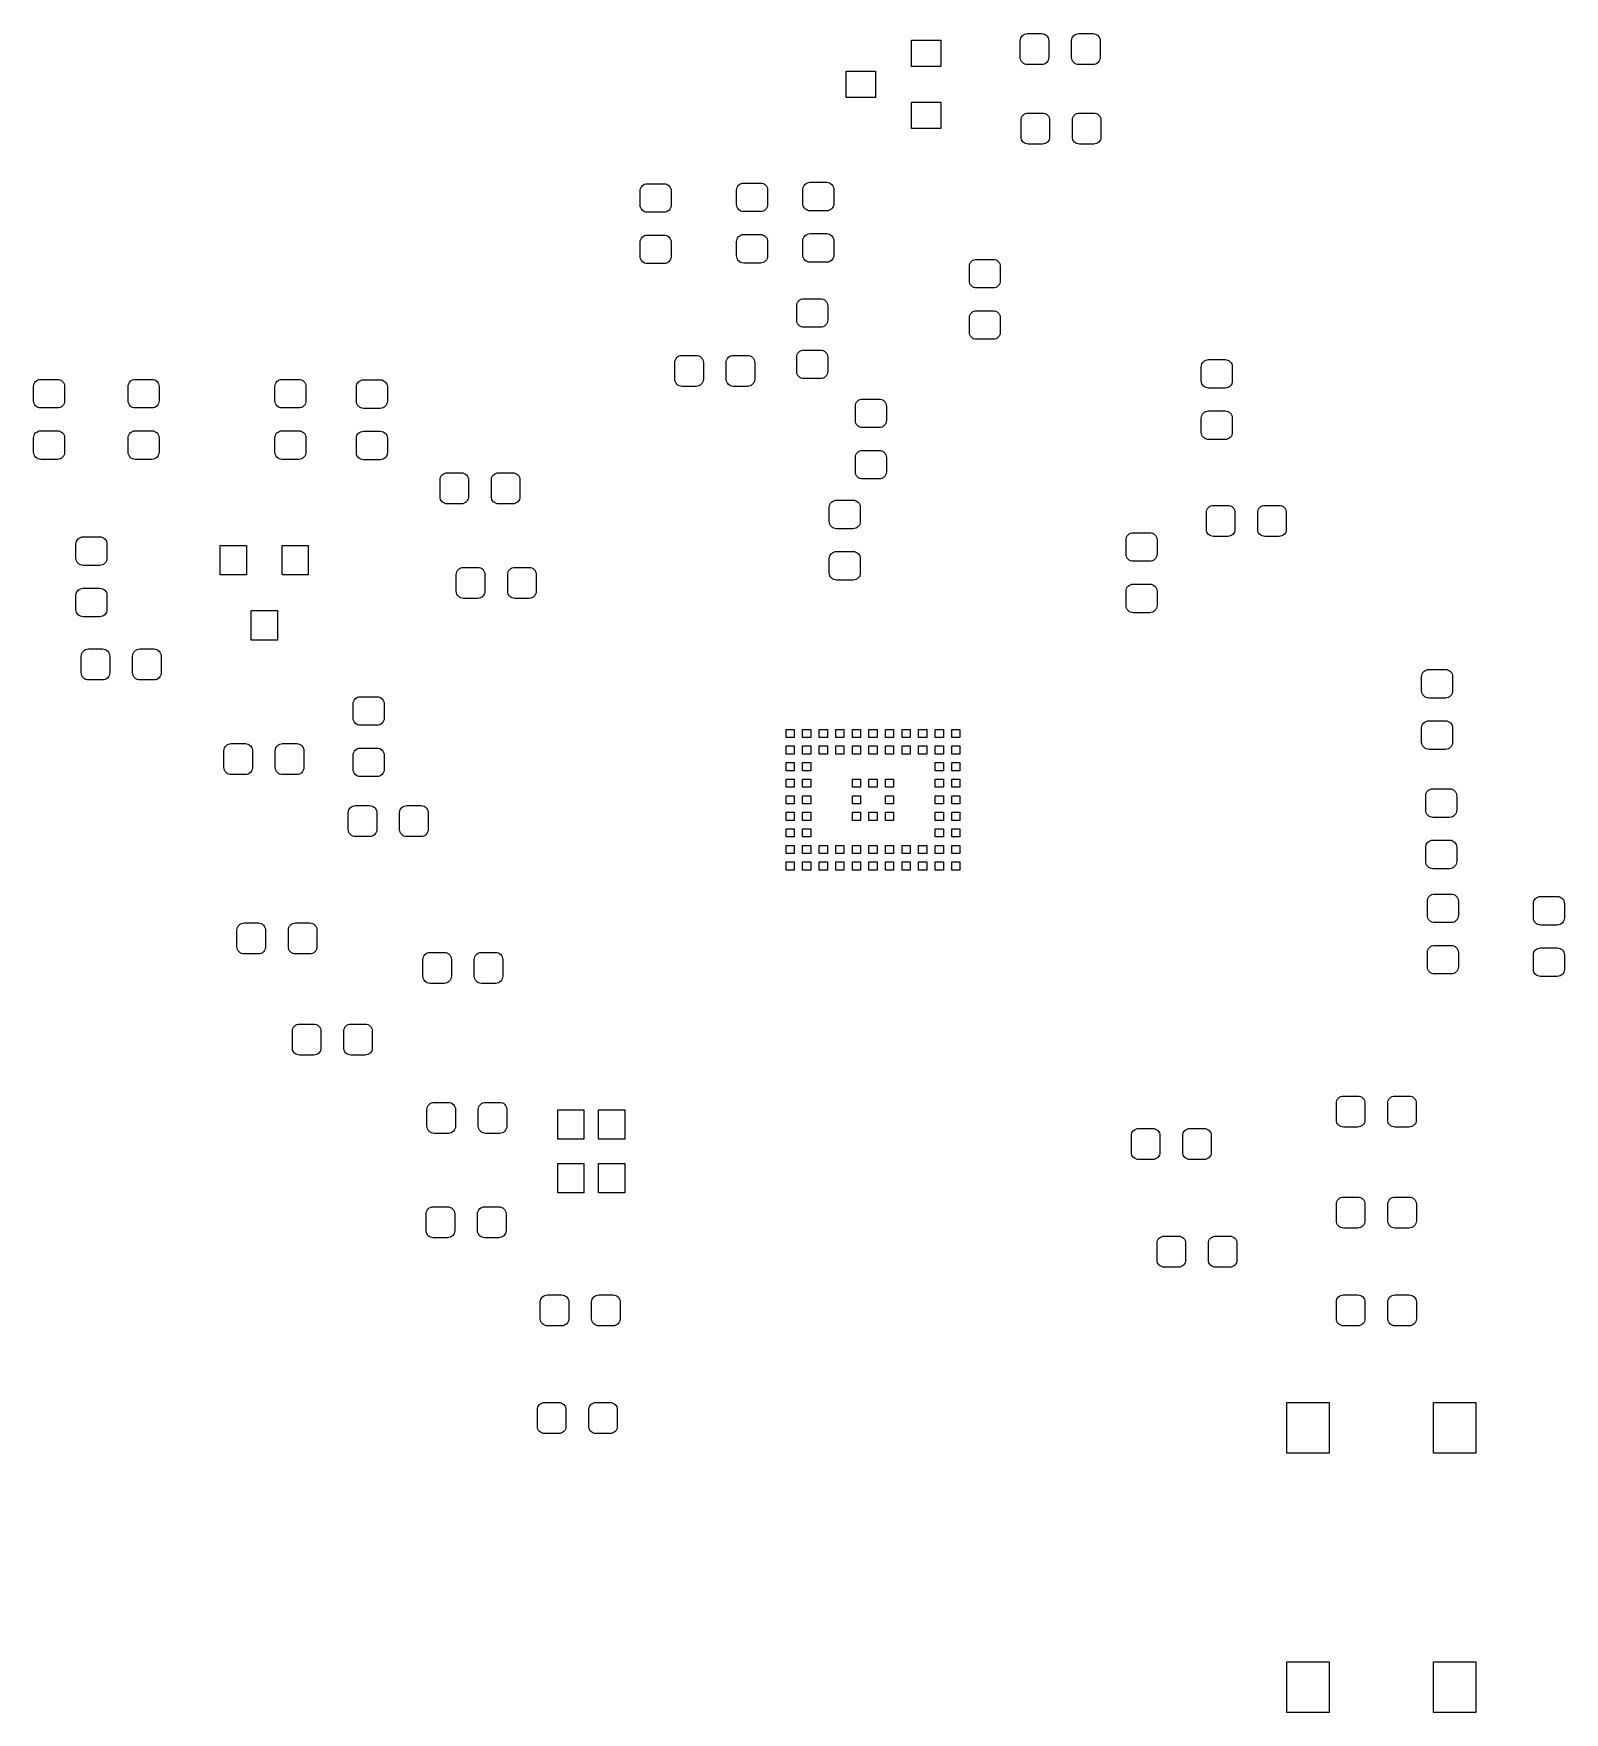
# Model space of a CAD drawing. Extents: x 4.77 to 6.62, y -4.91 to -2.88.
import ezdxf

# ---------------------------------------------------------------- set-up
doc = ezdxf.new("R2010")
doc.units = 0
doc.header["$MEASUREMENT"] = 0
doc.layers.add('BLACK', color=7, linetype='CONTINUOUS')

msp = doc.modelspace()

# ---------------------------------------------------------------- linework, layer by layer
at = {"layer": 'BLACK', "linetype": 'CONTINUOUS'}
for p, q in [((5.83228, -2.91994), (5.83228, -2.88845)), ((5.83228, -2.88845), (5.86772, -2.88845)), ((5.86772, -2.88845), (5.86772, -2.91994)), ((5.96378, -2.88891), (5.96394, -2.88723)), ((5.96378, -2.90909), (5.96378, -2.88891)), ((5.96394, -2.88723), (5.96443, -2.88562)), ((5.96443, -2.88562), (5.96523, -2.88413)), ((5.96523, -2.88413), (5.9663, -2.88282)), ((5.9663, -2.88282), (5.9676, -2.88175)), ((5.9676, -2.88175), (5.96909, -2.88095)), ((5.96909, -2.88095), (5.97071, -2.88046)), ((5.97071, -2.88046), (5.97239, -2.8803)), ((5.97239, -2.8803), (5.98961, -2.8803)), ((5.98961, -2.8803), (5.99129, -2.88046)), ((5.99129, -2.88046), (5.99291, -2.88095)), ((5.99291, -2.88095), (5.9944, -2.88175)), ((5.9944, -2.88175), (5.9957, -2.88282)), ((5.9957, -2.88282), (5.99677, -2.88413)), ((5.99677, -2.88413), (5.99757, -2.88562)), ((5.99757, -2.88562), (5.99806, -2.88723)), ((5.99806, -2.88723), (5.99822, -2.88891)), ((5.99822, -2.88891), (5.99822, -2.90909)), ((6.02578, -2.88891), (6.02595, -2.88723)), ((6.02578, -2.90909), (6.02578, -2.88891)), ((6.02595, -2.88723), (6.02644, -2.88562)), ((6.02644, -2.88562), (6.02723, -2.88413)), ((6.02723, -2.88413), (6.02831, -2.88282)), ((6.02831, -2.88282), (6.02961, -2.88175)), ((6.02961, -2.88175), (6.0311, -2.88095)), ((6.0311, -2.88095), (6.03272, -2.88046)), ((6.03272, -2.88046), (6.0344, -2.8803)), ((6.0344, -2.8803), (6.05162, -2.8803)), ((6.05162, -2.8803), (6.0533, -2.88046)), ((6.0533, -2.88046), (6.05492, -2.88095)), ((6.05492, -2.88095), (6.0564, -2.88175)), ((6.0564, -2.88175), (6.05771, -2.88282)), ((6.05771, -2.88282), (6.05878, -2.88413)), ((6.05878, -2.88413), (6.05958, -2.88562)), ((6.05958, -2.88562), (6.06007, -2.88723)), ((6.06007, -2.88723), (6.06023, -2.88891)), ((6.06023, -2.88891), (6.06023, -2.90909)), ((5.96394, -2.91077), (5.96378, -2.90909)), ((5.96443, -2.91238), (5.96394, -2.91077)), ((5.96523, -2.91387), (5.96443, -2.91238)), ((5.9663, -2.91518), (5.96523, -2.91387)), ((5.9676, -2.91625), (5.9663, -2.91518)), ((5.96909, -2.91705), (5.9676, -2.91625)), ((5.97071, -2.91754), (5.96909, -2.91705)), ((5.97239, -2.9177), (5.97071, -2.91754)), ((5.98961, -2.9177), (5.97239, -2.9177)), ((5.99129, -2.91754), (5.98961, -2.9177)), ((5.99291, -2.91705), (5.99129, -2.91754)), ((5.9944, -2.91625), (5.99291, -2.91705)), ((5.9957, -2.91518), (5.9944, -2.91625)), ((5.99677, -2.91387), (5.9957, -2.91518)), ((5.99757, -2.91238), (5.99677, -2.91387)), ((5.99806, -2.91077), (5.99757, -2.91238)), ((5.99822, -2.90909), (5.99806, -2.91077)), ((6.02595, -2.91077), (6.02578, -2.90909)), ((6.02644, -2.91238), (6.02595, -2.91077)), ((6.02723, -2.91387), (6.02644, -2.91238)), ((6.02831, -2.91518), (6.02723, -2.91387)), ((6.02961, -2.91625), (6.02831, -2.91518)), ((6.0311, -2.91705), (6.02961, -2.91625)), ((6.03272, -2.91754), (6.0311, -2.91705)), ((6.0344, -2.9177), (6.03272, -2.91754)), ((6.05162, -2.9177), (6.0344, -2.9177)), ((6.0533, -2.91754), (6.05162, -2.9177)), ((6.05492, -2.91705), (6.0533, -2.91754)), ((6.0564, -2.91625), (6.05492, -2.91705)), ((6.05771, -2.91518), (6.0564, -2.91625)), ((6.05878, -2.91387), (6.05771, -2.91518)), ((6.05958, -2.91238), (6.05878, -2.91387)), ((6.06007, -2.91077), (6.05958, -2.91238)), ((6.06023, -2.90909), (6.06007, -2.91077)), ((5.75354, -2.95735), (5.75354, -2.92585)), ((5.75354, -2.92585), (5.78898, -2.92585)), ((5.78898, -2.92585), (5.78898, -2.95735)), ((5.86772, -2.91994), (5.83228, -2.91994)), ((5.78898, -2.95735), (5.75354, -2.95735)), ((5.83228, -2.99475), (5.83228, -2.96325)), ((5.83228, -2.96325), (5.86772, -2.96325)), ((5.86772, -2.96325), (5.86772, -2.99475)), ((5.9673, -2.97882), (5.9686, -2.97775)), ((5.9686, -2.97775), (5.97009, -2.97695)), ((5.97009, -2.97695), (5.97171, -2.97646)), ((5.97171, -2.97646), (5.97339, -2.9763)), ((5.97339, -2.9763), (5.99061, -2.9763)), ((5.99061, -2.9763), (5.99229, -2.97646)), ((5.99229, -2.97646), (5.99391, -2.97695)), ((5.99391, -2.97695), (5.9954, -2.97775)), ((5.9954, -2.97775), (5.9967, -2.97882)), ((6.02931, -2.97882), (6.03061, -2.97775)), ((6.03061, -2.97775), (6.0321, -2.97695)), ((6.0321, -2.97695), (6.03372, -2.97646)), ((6.03372, -2.97646), (6.0354, -2.9763)), ((6.0354, -2.9763), (6.05262, -2.9763)), ((6.05262, -2.9763), (6.0543, -2.97646)), ((6.0543, -2.97646), (6.05592, -2.97695)), ((6.05592, -2.97695), (6.0574, -2.97775)), ((6.0574, -2.97775), (6.05871, -2.97882)), ((5.86772, -2.99475), (5.83228, -2.99475)), ((5.96478, -2.98491), (5.96494, -2.98323)), ((5.96478, -3.00509), (5.96478, -2.98491)), ((5.96494, -2.98323), (5.96543, -2.98162)), ((5.96543, -2.98162), (5.96623, -2.98013)), ((5.96623, -2.98013), (5.9673, -2.97882)), ((5.9967, -2.97882), (5.99777, -2.98013)), ((5.99777, -2.98013), (5.99857, -2.98162)), ((5.99857, -2.98162), (5.99906, -2.98323)), ((5.99906, -2.98323), (5.99922, -2.98491)), ((5.99922, -2.98491), (5.99922, -3.00509)), ((6.02678, -2.98491), (6.02695, -2.98323)), ((6.02678, -3.00509), (6.02678, -2.98491)), ((6.02695, -2.98323), (6.02744, -2.98162)), ((6.02744, -2.98162), (6.02823, -2.98013)), ((6.02823, -2.98013), (6.02931, -2.97882)), ((6.05871, -2.97882), (6.05978, -2.98013)), ((6.05978, -2.98013), (6.06058, -2.98162)), ((6.06058, -2.98162), (6.06107, -2.98323)), ((6.06107, -2.98323), (6.06123, -2.98491)), ((6.06123, -2.98491), (6.06123, -3.00509)), ((5.96494, -3.00677), (5.96478, -3.00509)), ((5.96543, -3.00838), (5.96494, -3.00677)), ((5.96623, -3.00987), (5.96543, -3.00838)), ((5.9673, -3.01118), (5.96623, -3.00987)), ((5.9686, -3.01225), (5.9673, -3.01118)), ((5.97009, -3.01305), (5.9686, -3.01225)), ((5.97171, -3.01354), (5.97009, -3.01305)), ((5.97339, -3.0137), (5.97171, -3.01354)), ((5.99061, -3.0137), (5.97339, -3.0137)), ((5.99229, -3.01354), (5.99061, -3.0137)), ((5.99391, -3.01305), (5.99229, -3.01354)), ((5.9954, -3.01225), (5.99391, -3.01305)), ((5.9967, -3.01118), (5.9954, -3.01225)), ((5.99777, -3.00987), (5.9967, -3.01118)), ((5.99857, -3.00838), (5.99777, -3.00987)), ((5.99906, -3.00677), (5.99857, -3.00838)), ((5.99922, -3.00509), (5.99906, -3.00677)), ((6.02695, -3.00677), (6.02678, -3.00509)), ((6.02744, -3.00838), (6.02695, -3.00677)), ((6.02823, -3.00987), (6.02744, -3.00838)), ((6.02931, -3.01118), (6.02823, -3.00987)), ((6.03061, -3.01225), (6.02931, -3.01118)), ((6.0321, -3.01305), (6.03061, -3.01225)), ((6.03372, -3.01354), (6.0321, -3.01305)), ((6.0354, -3.0137), (6.03372, -3.01354)), ((6.05262, -3.0137), (6.0354, -3.0137)), ((6.0543, -3.01354), (6.05262, -3.0137)), ((6.05592, -3.01305), (6.0543, -3.01354)), ((6.0574, -3.01225), (6.05592, -3.01305)), ((6.05871, -3.01118), (6.0574, -3.01225)), ((6.05978, -3.00987), (6.05871, -3.01118)), ((6.06058, -3.00838), (6.05978, -3.00987)), ((6.06107, -3.00677), (6.06058, -3.00838)), ((6.06123, -3.00509), (6.06107, -3.00677)), ((5.50492, -3.07013), (5.50509, -3.06845)), ((5.50492, -3.08735), (5.50492, -3.07013)), ((5.50509, -3.06845), (5.50558, -3.06683)), ((5.50558, -3.06683), (5.50637, -3.06534)), ((5.50637, -3.06534), (5.50744, -3.06404)), ((5.50744, -3.06404), (5.50875, -3.06297)), ((5.50875, -3.06297), (5.51024, -3.06217)), ((5.51024, -3.06217), (5.51185, -3.06168)), ((5.51185, -3.06168), (5.51353, -3.06152)), ((5.51353, -3.06152), (5.53371, -3.06152)), ((5.53371, -3.06152), (5.53539, -3.06168)), ((5.53539, -3.06168), (5.53701, -3.06217)), ((5.53701, -3.06217), (5.5385, -3.06297)), ((5.5385, -3.06297), (5.5398, -3.06404)), ((5.5398, -3.06404), (5.54087, -3.06534)), ((5.54087, -3.06534), (5.54167, -3.06683)), ((5.54167, -3.06683), (5.54216, -3.06845)), ((5.54216, -3.06845), (5.54232, -3.07013)), ((5.54232, -3.07013), (5.54232, -3.08735)), ((5.6213, -3.06938), (5.62146, -3.0677)), ((5.6213, -3.08661), (5.6213, -3.06938)), ((5.62146, -3.0677), (5.62195, -3.06609)), ((5.62195, -3.06609), (5.62275, -3.0646)), ((5.62275, -3.0646), (5.62382, -3.06329)), ((5.62382, -3.06329), (5.62513, -3.06222)), ((5.62513, -3.06222), (5.62662, -3.06143)), ((5.62662, -3.06143), (5.62823, -3.06094)), ((5.62823, -3.06094), (5.62991, -3.06077)), ((5.62991, -3.06077), (5.65009, -3.06077)), ((5.65009, -3.06077), (5.65177, -3.06094)), ((5.65177, -3.06094), (5.65338, -3.06143)), ((5.65338, -3.06143), (5.65487, -3.06222)), ((5.65487, -3.06222), (5.65618, -3.06329)), ((5.65618, -3.06329), (5.65725, -3.0646)), ((5.65725, -3.0646), (5.65805, -3.06609)), ((5.65805, -3.06609), (5.65854, -3.0677)), ((5.65854, -3.0677), (5.6587, -3.06938)), ((5.6587, -3.06938), (5.6587, -3.08661)), ((5.7013, -3.06839), (5.70146, -3.06671)), ((5.7013, -3.08561), (5.7013, -3.06839)), ((5.70146, -3.06671), (5.70195, -3.06509)), ((5.70195, -3.06509), (5.70275, -3.0636)), ((5.70275, -3.0636), (5.70382, -3.0623)), ((5.70382, -3.0623), (5.70513, -3.06123)), ((5.70513, -3.06123), (5.70662, -3.06043)), ((5.70662, -3.06043), (5.70823, -3.05994)), ((5.70823, -3.05994), (5.70991, -3.05978)), ((5.70991, -3.05978), (5.73009, -3.05978)), ((5.73009, -3.05978), (5.73177, -3.05994)), ((5.73177, -3.05994), (5.73338, -3.06043)), ((5.73338, -3.06043), (5.73487, -3.06123)), ((5.73487, -3.06123), (5.73618, -3.0623)), ((5.73618, -3.0623), (5.73725, -3.0636)), ((5.73725, -3.0636), (5.73805, -3.06509)), ((5.73805, -3.06509), (5.73854, -3.06671)), ((5.73854, -3.06671), (5.7387, -3.06839)), ((5.7387, -3.06839), (5.7387, -3.08561)), ((5.50509, -3.08903), (5.50492, -3.08735)), ((5.50558, -3.09065), (5.50509, -3.08903)), ((5.50637, -3.09214), (5.50558, -3.09065)), ((5.50744, -3.09344), (5.50637, -3.09214)), ((5.50875, -3.09451), (5.50744, -3.09344)), ((5.51024, -3.09531), (5.50875, -3.09451)), ((5.51185, -3.0958), (5.51024, -3.09531)), ((5.51353, -3.09596), (5.51185, -3.0958)), ((5.53371, -3.09596), (5.51353, -3.09596)), ((5.53539, -3.0958), (5.53371, -3.09596)), ((5.53701, -3.09531), (5.53539, -3.0958)), ((5.5385, -3.09451), (5.53701, -3.09531)), ((5.5398, -3.09344), (5.5385, -3.09451)), ((5.54087, -3.09214), (5.5398, -3.09344)), ((5.54167, -3.09065), (5.54087, -3.09214)), ((5.54216, -3.08903), (5.54167, -3.09065)), ((5.54232, -3.08735), (5.54216, -3.08903)), ((5.62146, -3.08829), (5.6213, -3.08661)), ((5.62195, -3.0899), (5.62146, -3.08829)), ((5.62275, -3.09139), (5.62195, -3.0899)), ((5.62382, -3.0927), (5.62275, -3.09139)), ((5.62513, -3.09377), (5.62382, -3.0927)), ((5.62662, -3.09456), (5.62513, -3.09377)), ((5.62823, -3.09505), (5.62662, -3.09456)), ((5.62991, -3.09522), (5.62823, -3.09505)), ((5.65009, -3.09522), (5.62991, -3.09522)), ((5.65177, -3.09505), (5.65009, -3.09522)), ((5.65338, -3.09456), (5.65177, -3.09505)), ((5.65487, -3.09377), (5.65338, -3.09456)), ((5.65618, -3.0927), (5.65487, -3.09377)), ((5.65725, -3.09139), (5.65618, -3.0927)), ((5.65805, -3.0899), (5.65725, -3.09139)), ((5.65854, -3.08829), (5.65805, -3.0899)), ((5.6587, -3.08661), (5.65854, -3.08829)), ((5.70146, -3.08729), (5.7013, -3.08561)), ((5.70195, -3.08891), (5.70146, -3.08729)), ((5.70275, -3.0904), (5.70195, -3.08891)), ((5.70382, -3.0917), (5.70275, -3.0904)), ((5.70513, -3.09277), (5.70382, -3.0917)), ((5.70662, -3.09357), (5.70513, -3.09277)), ((5.70823, -3.09406), (5.70662, -3.09357)), ((5.70991, -3.09422), (5.70823, -3.09406)), ((5.73009, -3.09422), (5.70991, -3.09422)), ((5.73177, -3.09406), (5.73009, -3.09422)), ((5.73338, -3.09357), (5.73177, -3.09406)), ((5.73487, -3.09277), (5.73338, -3.09357)), ((5.73618, -3.0917), (5.73487, -3.09277)), ((5.73725, -3.0904), (5.73618, -3.0917)), ((5.73805, -3.08891), (5.73725, -3.0904)), ((5.73854, -3.08729), (5.73805, -3.08891)), ((5.7387, -3.08561), (5.73854, -3.08729)), ((5.50492, -3.13214), (5.50509, -3.13046)), ((5.50492, -3.14936), (5.50492, -3.13214)), ((5.50509, -3.13046), (5.50558, -3.12884)), ((5.50558, -3.12884), (5.50637, -3.12735)), ((5.50637, -3.12735), (5.50744, -3.12605)), ((5.50744, -3.12605), (5.50875, -3.12498)), ((5.50875, -3.12498), (5.51024, -3.12418)), ((5.51024, -3.12418), (5.51185, -3.12369)), ((5.51185, -3.12369), (5.51353, -3.12352)), ((5.51353, -3.12352), (5.53371, -3.12352)), ((5.53371, -3.12352), (5.53539, -3.12369)), ((5.53539, -3.12369), (5.53701, -3.12418)), ((5.53701, -3.12418), (5.5385, -3.12498)), ((5.5385, -3.12498), (5.5398, -3.12605)), ((5.5398, -3.12605), (5.54087, -3.12735)), ((5.54087, -3.12735), (5.54167, -3.12884)), ((5.54167, -3.12884), (5.54216, -3.13046)), ((5.54216, -3.13046), (5.54232, -3.13214)), ((5.54232, -3.13214), (5.54232, -3.14936)), ((5.6213, -3.13139), (5.62146, -3.12971)), ((5.6213, -3.14862), (5.6213, -3.13139)), ((5.62146, -3.12971), (5.62195, -3.1281)), ((5.62195, -3.1281), (5.62275, -3.12661)), ((5.62275, -3.12661), (5.62382, -3.1253)), ((5.62382, -3.1253), (5.62513, -3.12423)), ((5.62513, -3.12423), (5.62662, -3.12344)), ((5.62662, -3.12344), (5.62823, -3.12295)), ((5.62823, -3.12295), (5.62991, -3.12278)), ((5.62991, -3.12278), (5.65009, -3.12278)), ((5.65009, -3.12278), (5.65177, -3.12295)), ((5.65177, -3.12295), (5.65338, -3.12344)), ((5.65338, -3.12344), (5.65487, -3.12423)), ((5.65487, -3.12423), (5.65618, -3.1253)), ((5.65618, -3.1253), (5.65725, -3.12661)), ((5.65725, -3.12661), (5.65805, -3.1281)), ((5.65805, -3.1281), (5.65854, -3.12971)), ((5.65854, -3.12971), (5.6587, -3.13139)), ((5.6587, -3.13139), (5.6587, -3.14862)), ((5.7013, -3.1304), (5.70146, -3.12872)), ((5.7013, -3.14762), (5.7013, -3.1304)), ((5.70146, -3.12872), (5.70195, -3.1271)), ((5.70195, -3.1271), (5.70275, -3.12561)), ((5.70275, -3.12561), (5.70382, -3.12431)), ((5.70382, -3.12431), (5.70513, -3.12323)), ((5.70513, -3.12323), (5.70662, -3.12244)), ((5.70662, -3.12244), (5.70823, -3.12195)), ((5.70823, -3.12195), (5.70991, -3.12178)), ((5.70991, -3.12178), (5.73009, -3.12178)), ((5.73009, -3.12178), (5.73177, -3.12195)), ((5.73177, -3.12195), (5.73338, -3.12244)), ((5.73338, -3.12244), (5.73487, -3.12323)), ((5.73487, -3.12323), (5.73618, -3.12431)), ((5.73618, -3.12431), (5.73725, -3.12561)), ((5.73725, -3.12561), (5.73805, -3.1271)), ((5.73805, -3.1271), (5.73854, -3.12872)), ((5.73854, -3.12872), (5.7387, -3.1304)), ((5.7387, -3.1304), (5.7387, -3.14762)), ((5.50509, -3.15104), (5.50492, -3.14936)), ((5.50558, -3.15266), (5.50509, -3.15104)), ((5.50637, -3.15414), (5.50558, -3.15266)), ((5.50744, -3.15545), (5.50637, -3.15414)), ((5.50875, -3.15652), (5.50744, -3.15545)), ((5.51024, -3.15732), (5.50875, -3.15652)), ((5.51185, -3.15781), (5.51024, -3.15732)), ((5.51353, -3.15797), (5.51185, -3.15781)), ((5.53371, -3.15797), (5.51353, -3.15797)), ((5.53539, -3.15781), (5.53371, -3.15797)), ((5.53701, -3.15732), (5.53539, -3.15781)), ((5.5385, -3.15652), (5.53701, -3.15732)), ((5.5398, -3.15545), (5.5385, -3.15652)), ((5.54087, -3.15414), (5.5398, -3.15545)), ((5.54167, -3.15266), (5.54087, -3.15414)), ((5.54216, -3.15104), (5.54167, -3.15266)), ((5.54232, -3.14936), (5.54216, -3.15104)), ((5.62146, -3.1503), (5.6213, -3.14862)), ((5.62195, -3.15191), (5.62146, -3.1503)), ((5.62275, -3.1534), (5.62195, -3.15191)), ((5.62382, -3.15471), (5.62275, -3.1534)), ((5.62513, -3.15578), (5.62382, -3.15471)), ((5.62662, -3.15657), (5.62513, -3.15578)), ((5.62823, -3.15706), (5.62662, -3.15657)), ((5.62991, -3.15723), (5.62823, -3.15706)), ((5.65009, -3.15723), (5.62991, -3.15723)), ((5.65177, -3.15706), (5.65009, -3.15723)), ((5.65338, -3.15657), (5.65177, -3.15706)), ((5.65487, -3.15578), (5.65338, -3.15657)), ((5.65618, -3.15471), (5.65487, -3.15578)), ((5.65725, -3.1534), (5.65618, -3.15471)), ((5.65805, -3.15191), (5.65725, -3.1534)), ((5.65854, -3.1503), (5.65805, -3.15191)), ((5.6587, -3.14862), (5.65854, -3.1503)), ((5.70146, -3.1493), (5.7013, -3.14762)), ((5.70195, -3.15092), (5.70146, -3.1493)), ((5.70275, -3.1524), (5.70195, -3.15092)), ((5.70382, -3.15371), (5.70275, -3.1524)), ((5.70513, -3.15478), (5.70382, -3.15371)), ((5.70662, -3.15558), (5.70513, -3.15478)), ((5.70823, -3.15607), (5.70662, -3.15558)), ((5.70991, -3.15623), (5.70823, -3.15607)), ((5.73009, -3.15623), (5.70991, -3.15623)), ((5.73177, -3.15607), (5.73009, -3.15623)), ((5.73338, -3.15558), (5.73177, -3.15607)), ((5.73487, -3.15478), (5.73338, -3.15558)), ((5.73618, -3.15371), (5.73487, -3.15478)), ((5.73725, -3.1524), (5.73618, -3.15371)), ((5.73805, -3.15092), (5.73725, -3.1524)), ((5.73854, -3.1493), (5.73805, -3.15092)), ((5.7387, -3.14762), (5.73854, -3.1493)), ((5.9023, -3.16138), (5.90246, -3.1597)), ((5.90246, -3.1597), (5.90295, -3.15809)), ((5.90295, -3.15809), (5.90375, -3.1566)), ((5.90375, -3.1566), (5.90482, -3.15529)), ((5.90482, -3.15529), (5.90613, -3.15422)), ((5.90613, -3.15422), (5.90762, -3.15343)), ((5.90762, -3.15343), (5.90923, -3.15294)), ((5.90923, -3.15294), (5.91091, -3.15277)), ((5.91091, -3.15277), (5.93109, -3.15277)), ((5.93109, -3.15277), (5.93277, -3.15294)), ((5.93277, -3.15294), (5.93438, -3.15343)), ((5.93438, -3.15343), (5.93587, -3.15422)), ((5.93587, -3.15422), (5.93718, -3.15529)), ((5.93718, -3.15529), (5.93825, -3.1566)), ((5.93825, -3.1566), (5.93905, -3.15809)), ((5.93905, -3.15809), (5.93954, -3.1597)), ((5.93954, -3.1597), (5.9397, -3.16138)), ((5.9023, -3.17861), (5.9023, -3.16138)), ((5.90246, -3.18029), (5.9023, -3.17861)), ((5.90295, -3.1819), (5.90246, -3.18029)), ((5.93954, -3.18029), (5.93905, -3.1819)), ((5.9397, -3.17861), (5.93954, -3.18029)), ((5.9397, -3.16138), (5.9397, -3.17861)), ((5.69773, -3.20175), (5.69921, -3.20095)), ((5.69921, -3.20095), (5.70083, -3.20046)), ((5.70083, -3.20046), (5.70251, -3.2003)), ((5.70251, -3.2003), (5.72269, -3.2003)), ((5.72269, -3.2003), (5.72437, -3.20046)), ((5.72437, -3.20046), (5.72598, -3.20095)), ((5.72598, -3.20095), (5.72747, -3.20175)), ((5.90375, -3.18339), (5.90295, -3.1819)), ((5.90482, -3.1847), (5.90375, -3.18339)), ((5.90613, -3.18577), (5.90482, -3.1847)), ((5.90762, -3.18656), (5.90613, -3.18577)), ((5.90923, -3.18705), (5.90762, -3.18656)), ((5.91091, -3.18722), (5.90923, -3.18705)), ((5.93109, -3.18722), (5.91091, -3.18722)), ((5.93277, -3.18705), (5.93109, -3.18722)), ((5.93438, -3.18656), (5.93277, -3.18705)), ((5.93587, -3.18577), (5.93438, -3.18656)), ((5.93718, -3.1847), (5.93587, -3.18577)), ((5.93825, -3.18339), (5.93718, -3.1847)), ((5.93905, -3.1819), (5.93825, -3.18339)), ((5.6939, -3.20891), (5.69406, -3.20723)), ((5.6939, -3.22613), (5.6939, -3.20891)), ((5.69406, -3.20723), (5.69455, -3.20561)), ((5.69455, -3.20561), (5.69535, -3.20412)), ((5.69535, -3.20412), (5.69642, -3.20282)), ((5.69642, -3.20282), (5.69773, -3.20175)), ((5.72747, -3.20175), (5.72878, -3.20282)), ((5.72878, -3.20282), (5.72985, -3.20412)), ((5.72985, -3.20412), (5.73064, -3.20561)), ((5.73064, -3.20561), (5.73113, -3.20723)), ((5.73113, -3.20723), (5.7313, -3.20891)), ((5.7313, -3.20891), (5.7313, -3.22613)), ((5.90246, -3.22171), (5.90295, -3.2201)), ((5.90295, -3.2201), (5.90375, -3.21861)), ((5.90375, -3.21861), (5.90482, -3.2173)), ((5.90482, -3.2173), (5.90613, -3.21623)), ((5.90613, -3.21623), (5.90762, -3.21544)), ((5.90762, -3.21544), (5.90923, -3.21494)), ((5.90923, -3.21494), (5.91091, -3.21478)), ((5.91091, -3.21478), (5.93109, -3.21478)), ((5.93109, -3.21478), (5.93277, -3.21494)), ((5.93277, -3.21494), (5.93438, -3.21544)), ((5.93438, -3.21544), (5.93587, -3.21623)), ((5.93587, -3.21623), (5.93718, -3.2173)), ((5.93718, -3.2173), (5.93825, -3.21861)), ((5.93825, -3.21861), (5.93905, -3.2201)), ((5.93905, -3.2201), (5.93954, -3.22171)), ((5.69406, -3.22781), (5.6939, -3.22613)), ((5.69455, -3.22943), (5.69406, -3.22781)), ((5.69535, -3.23092), (5.69455, -3.22943)), ((5.69642, -3.23222), (5.69535, -3.23092)), ((5.69773, -3.23329), (5.69642, -3.23222)), ((5.69921, -3.23409), (5.69773, -3.23329)), ((5.70083, -3.23458), (5.69921, -3.23409)), ((5.70251, -3.23474), (5.70083, -3.23458)), ((5.72269, -3.23474), (5.70251, -3.23474)), ((5.72437, -3.23458), (5.72269, -3.23474)), ((5.72598, -3.23409), (5.72437, -3.23458)), ((5.72747, -3.23329), (5.72598, -3.23409)), ((5.72878, -3.23222), (5.72747, -3.23329)), ((5.72985, -3.23092), (5.72878, -3.23222)), ((5.73064, -3.22943), (5.72985, -3.23092)), ((5.73113, -3.22781), (5.73064, -3.22943)), ((5.7313, -3.22613), (5.73113, -3.22781)), ((5.9023, -3.22339), (5.90246, -3.22171)), ((5.9023, -3.24062), (5.9023, -3.22339)), ((5.90246, -3.2423), (5.9023, -3.24062)), ((5.93954, -3.22171), (5.9397, -3.22339)), ((5.9397, -3.24062), (5.93954, -3.2423)), ((5.9397, -3.22339), (5.9397, -3.24062)), ((5.90295, -3.24391), (5.90246, -3.2423)), ((5.90375, -3.2454), (5.90295, -3.24391)), ((5.90482, -3.24671), (5.90375, -3.2454)), ((5.90613, -3.24778), (5.90482, -3.24671)), ((5.90762, -3.24857), (5.90613, -3.24778)), ((5.90923, -3.24906), (5.90762, -3.24857)), ((5.91091, -3.24923), (5.90923, -3.24906)), ((5.93109, -3.24923), (5.91091, -3.24923)), ((5.93277, -3.24906), (5.93109, -3.24923)), ((5.93438, -3.24857), (5.93277, -3.24906)), ((5.93587, -3.24778), (5.93438, -3.24857)), ((5.93718, -3.24671), (5.93587, -3.24778)), ((5.93825, -3.2454), (5.93718, -3.24671)), ((5.93905, -3.24391), (5.93825, -3.2454)), ((5.93954, -3.2423), (5.93905, -3.24391)), ((5.54675, -3.27731), (5.54692, -3.27563)), ((5.54675, -3.29749), (5.54675, -3.27731)), ((5.54692, -3.27563), (5.54741, -3.27402)), ((5.54741, -3.27402), (5.5482, -3.27253)), ((5.5482, -3.27253), (5.54927, -3.27122)), ((5.54927, -3.27122), (5.55058, -3.27015)), ((5.55058, -3.27015), (5.55207, -3.26936)), ((5.55207, -3.26936), (5.55368, -3.26887)), ((5.55368, -3.26887), (5.55536, -3.2687)), ((5.55536, -3.2687), (5.57259, -3.2687)), ((5.57259, -3.2687), (5.57427, -3.26887)), ((5.57427, -3.26887), (5.57588, -3.26936)), ((5.57588, -3.26936), (5.57737, -3.27015)), ((5.57737, -3.27015), (5.57868, -3.27122)), ((5.57868, -3.27122), (5.57975, -3.27253)), ((5.57975, -3.27253), (5.58055, -3.27402)), ((5.58055, -3.27402), (5.58104, -3.27563)), ((5.58104, -3.27563), (5.5812, -3.27731)), ((5.5812, -3.27731), (5.5812, -3.29749)), ((5.60876, -3.27731), (5.60893, -3.27563)), ((5.60876, -3.29749), (5.60876, -3.27731)), ((5.60893, -3.27563), (5.60942, -3.27402)), ((5.60942, -3.27402), (5.61021, -3.27253)), ((5.61021, -3.27253), (5.61128, -3.27122)), ((5.61128, -3.27122), (5.61259, -3.27015)), ((5.61259, -3.27015), (5.61408, -3.26936)), ((5.61408, -3.26936), (5.61569, -3.26887)), ((5.61569, -3.26887), (5.61737, -3.2687)), ((5.61737, -3.2687), (5.6346, -3.2687)), ((5.6346, -3.2687), (5.63628, -3.26887)), ((5.63628, -3.26887), (5.63789, -3.26936)), ((5.63789, -3.26936), (5.63938, -3.27015)), ((5.63938, -3.27015), (5.64069, -3.27122)), ((5.64069, -3.27122), (5.64176, -3.27253)), ((5.64176, -3.27253), (5.64255, -3.27402)), ((5.64255, -3.27402), (5.64304, -3.27563)), ((5.64304, -3.27563), (5.64321, -3.27731)), ((5.64321, -3.27731), (5.64321, -3.29749)), ((5.6939, -3.27092), (5.69406, -3.26924)), ((5.6939, -3.28814), (5.6939, -3.27092)), ((5.69406, -3.26924), (5.69455, -3.26762)), ((5.69455, -3.26762), (5.69535, -3.26613)), ((5.69535, -3.26613), (5.69642, -3.26483)), ((5.69642, -3.26483), (5.69773, -3.26375)), ((5.69773, -3.26375), (5.69921, -3.26296)), ((5.69921, -3.26296), (5.70083, -3.26247)), ((5.70083, -3.26247), (5.70251, -3.2623)), ((5.70251, -3.2623), (5.72269, -3.2623)), ((5.72269, -3.2623), (5.72437, -3.26247)), ((5.72437, -3.26247), (5.72598, -3.26296)), ((5.72598, -3.26296), (5.72747, -3.26375)), ((5.72747, -3.26375), (5.72878, -3.26483)), ((5.72878, -3.26483), (5.72985, -3.26613)), ((5.72985, -3.26613), (5.73064, -3.26762)), ((5.73064, -3.26762), (5.73113, -3.26924)), ((5.73113, -3.26924), (5.7313, -3.27092)), ((5.7313, -3.27092), (5.7313, -3.28814)), ((6.1823, -3.28238), (6.18246, -3.2807)), ((6.1823, -3.2996), (6.1823, -3.28238)), ((6.18246, -3.2807), (6.18295, -3.27908)), ((6.18295, -3.27908), (6.18375, -3.2776)), ((6.18375, -3.2776), (6.18482, -3.27629)), ((6.18482, -3.27629), (6.18613, -3.27522)), ((6.18613, -3.27522), (6.18762, -3.27442)), ((6.18762, -3.27442), (6.18923, -3.27393)), ((6.18923, -3.27393), (6.19091, -3.27377)), ((6.19091, -3.27377), (6.21109, -3.27377)), ((6.21109, -3.27377), (6.21277, -3.27393)), ((6.21277, -3.27393), (6.21438, -3.27442)), ((6.21438, -3.27442), (6.21587, -3.27522)), ((6.21587, -3.27522), (6.21718, -3.27629)), ((6.21718, -3.27629), (6.21825, -3.2776)), ((6.21825, -3.2776), (6.21905, -3.27908)), ((6.21905, -3.27908), (6.21954, -3.2807)), ((6.21954, -3.2807), (6.2197, -3.28238)), ((6.2197, -3.28238), (6.2197, -3.2996)), ((4.77329, -3.30305), (4.77409, -3.30156)), ((4.77409, -3.30156), (4.77516, -3.30026)), ((4.77516, -3.30026), (4.77647, -3.29919)), ((4.77647, -3.29919), (4.77795, -3.29839)), ((4.77795, -3.29839), (4.77957, -3.2979)), ((4.77957, -3.2979), (4.78125, -3.29774)), ((4.78125, -3.29774), (4.80143, -3.29774)), ((4.80143, -3.29774), (4.80311, -3.2979)), ((4.80311, -3.2979), (4.80472, -3.29839)), ((4.80472, -3.29839), (4.80621, -3.29919)), ((4.80621, -3.29919), (4.80752, -3.30026)), ((4.80752, -3.30026), (4.80859, -3.30156)), ((4.80859, -3.30156), (4.80938, -3.30305)), ((4.88747, -3.30305), (4.88826, -3.30156)), ((4.88826, -3.30156), (4.88933, -3.30026)), ((4.88933, -3.30026), (4.89064, -3.29919)), ((4.89064, -3.29919), (4.89213, -3.29839)), ((4.89213, -3.29839), (4.89374, -3.2979)), ((4.89374, -3.2979), (4.89542, -3.29774)), ((4.89542, -3.29774), (4.9156, -3.29774)), ((4.9156, -3.29774), (4.91728, -3.2979)), ((4.91728, -3.2979), (4.9189, -3.29839)), ((4.9189, -3.29839), (4.92039, -3.29919)), ((4.92039, -3.29919), (4.92169, -3.30026)), ((4.92169, -3.30026), (4.92276, -3.30156)), ((4.92276, -3.30156), (4.92356, -3.30305)), ((5.06463, -3.30305), (5.06543, -3.30156)), ((5.06543, -3.30156), (5.0665, -3.30026)), ((5.0665, -3.30026), (5.0678, -3.29919)), ((5.0678, -3.29919), (5.06929, -3.29839)), ((5.06929, -3.29839), (5.07091, -3.2979)), ((5.07091, -3.2979), (5.07259, -3.29774)), ((5.07259, -3.29774), (5.09277, -3.29774)), ((5.09277, -3.29774), (5.09445, -3.2979)), ((5.09445, -3.2979), (5.09606, -3.29839)), ((5.09606, -3.29839), (5.09755, -3.29919)), ((5.09755, -3.29919), (5.09886, -3.30026)), ((5.09886, -3.30026), (5.09993, -3.30156)), ((5.09993, -3.30156), (5.10072, -3.30305)), ((5.16306, -3.30354), (5.16385, -3.30206)), ((5.16385, -3.30206), (5.16492, -3.30075)), ((5.16492, -3.30075), (5.16623, -3.29968)), ((5.16623, -3.29968), (5.16772, -3.29888)), ((5.16772, -3.29888), (5.16933, -3.29839)), ((5.16933, -3.29839), (5.17101, -3.29823)), ((5.17101, -3.29823), (5.19119, -3.29823)), ((5.19119, -3.29823), (5.19287, -3.29839)), ((5.19287, -3.29839), (5.19449, -3.29888)), ((5.19449, -3.29888), (5.19598, -3.29968)), ((5.19598, -3.29968), (5.19728, -3.30075)), ((5.19728, -3.30075), (5.19835, -3.30206)), ((5.19835, -3.30206), (5.19915, -3.30354)), ((5.54692, -3.29917), (5.54675, -3.29749)), ((5.54741, -3.30079), (5.54692, -3.29917)), ((5.5482, -3.30227), (5.54741, -3.30079)), ((5.54927, -3.30358), (5.5482, -3.30227)), ((5.57975, -3.30227), (5.57868, -3.30358)), ((5.58055, -3.30079), (5.57975, -3.30227)), ((5.58104, -3.29917), (5.58055, -3.30079)), ((5.5812, -3.29749), (5.58104, -3.29917)), ((5.60893, -3.29917), (5.60876, -3.29749)), ((5.60942, -3.30079), (5.60893, -3.29917)), ((5.61021, -3.30227), (5.60942, -3.30079)), ((5.61128, -3.30358), (5.61021, -3.30227)), ((5.64176, -3.30227), (5.64069, -3.30358)), ((5.64255, -3.30079), (5.64176, -3.30227)), ((5.64304, -3.29917), (5.64255, -3.30079)), ((5.64321, -3.29749), (5.64304, -3.29917)), ((5.69406, -3.28982), (5.6939, -3.28814)), ((5.69455, -3.29144), (5.69406, -3.28982)), ((5.69535, -3.29292), (5.69455, -3.29144)), ((5.69642, -3.29423), (5.69535, -3.29292)), ((5.69773, -3.2953), (5.69642, -3.29423)), ((5.69921, -3.2961), (5.69773, -3.2953)), ((5.70083, -3.29659), (5.69921, -3.2961)), ((5.70251, -3.29675), (5.70083, -3.29659)), ((5.72269, -3.29675), (5.70251, -3.29675)), ((5.72437, -3.29659), (5.72269, -3.29675)), ((5.72598, -3.2961), (5.72437, -3.29659)), ((5.72747, -3.2953), (5.72598, -3.2961)), ((5.72878, -3.29423), (5.72747, -3.2953)), ((5.72985, -3.29292), (5.72878, -3.29423)), ((5.73064, -3.29144), (5.72985, -3.29292)), ((5.73113, -3.28982), (5.73064, -3.29144)), ((5.7313, -3.28814), (5.73113, -3.28982)), ((6.18246, -3.30128), (6.1823, -3.2996)), ((6.18295, -3.3029), (6.18246, -3.30128)), ((6.21954, -3.30128), (6.21905, -3.3029)), ((6.2197, -3.2996), (6.21954, -3.30128)), ((4.77264, -3.30635), (4.7728, -3.30467)), ((4.77264, -3.32357), (4.77264, -3.30635)), ((4.7728, -3.30467), (4.77329, -3.30305)), ((4.80938, -3.30305), (4.80987, -3.30467)), ((4.80987, -3.30467), (4.81004, -3.30635)), ((4.81004, -3.30635), (4.81004, -3.32357)), ((4.88681, -3.30635), (4.88698, -3.30467)), ((4.88681, -3.32357), (4.88681, -3.30635)), ((4.88698, -3.30467), (4.88747, -3.30305)), ((4.92356, -3.30305), (4.92405, -3.30467)), ((4.92405, -3.30467), (4.92421, -3.30635)), ((4.92421, -3.30635), (4.92421, -3.32357)), ((5.06398, -3.30635), (5.06414, -3.30467)), ((5.06398, -3.32357), (5.06398, -3.30635)), ((5.06414, -3.30467), (5.06463, -3.30305)), ((5.10072, -3.30305), (5.10121, -3.30467)), ((5.10121, -3.30467), (5.10138, -3.30635)), ((5.10138, -3.30635), (5.10138, -3.32357)), ((5.1624, -3.30684), (5.16257, -3.30516)), ((5.1624, -3.32406), (5.1624, -3.30684)), ((5.16257, -3.30516), (5.16306, -3.30354)), ((5.19915, -3.30354), (5.19964, -3.30516)), ((5.19964, -3.30516), (5.1998, -3.30684)), ((5.1998, -3.30684), (5.1998, -3.32406)), ((5.55058, -3.30465), (5.54927, -3.30358)), ((5.55207, -3.30545), (5.55058, -3.30465)), ((5.55368, -3.30594), (5.55207, -3.30545)), ((5.55536, -3.3061), (5.55368, -3.30594)), ((5.57259, -3.3061), (5.55536, -3.3061)), ((5.57427, -3.30594), (5.57259, -3.3061)), ((5.57588, -3.30545), (5.57427, -3.30594)), ((5.57737, -3.30465), (5.57588, -3.30545)), ((5.57868, -3.30358), (5.57737, -3.30465)), ((5.61259, -3.30465), (5.61128, -3.30358)), ((5.61408, -3.30545), (5.61259, -3.30465)), ((5.61569, -3.30594), (5.61408, -3.30545)), ((5.61737, -3.3061), (5.61569, -3.30594)), ((5.6346, -3.3061), (5.61737, -3.3061)), ((5.63628, -3.30594), (5.6346, -3.3061)), ((5.63789, -3.30545), (5.63628, -3.30594)), ((5.63938, -3.30465), (5.63789, -3.30545)), ((5.64069, -3.30358), (5.63938, -3.30465)), ((5.76729, -3.32388), (5.76859, -3.32281)), ((5.76859, -3.32281), (5.77008, -3.32201)), ((5.77008, -3.32201), (5.7717, -3.32152)), ((5.7717, -3.32152), (5.77338, -3.32136)), ((5.77338, -3.32136), (5.79355, -3.32136)), ((5.79355, -3.32136), (5.79523, -3.32152)), ((5.79523, -3.32152), (5.79685, -3.32201)), ((5.79685, -3.32201), (5.79834, -3.32281)), ((5.79834, -3.32281), (5.79964, -3.32388)), ((6.18375, -3.30439), (6.18295, -3.3029)), ((6.18482, -3.30569), (6.18375, -3.30439)), ((6.18613, -3.30677), (6.18482, -3.30569)), ((6.18762, -3.30756), (6.18613, -3.30677)), ((6.18923, -3.30805), (6.18762, -3.30756)), ((6.19091, -3.30822), (6.18923, -3.30805)), ((6.21109, -3.30822), (6.19091, -3.30822)), ((6.21277, -3.30805), (6.21109, -3.30822)), ((6.21438, -3.30756), (6.21277, -3.30805)), ((6.21587, -3.30677), (6.21438, -3.30756)), ((6.21718, -3.30569), (6.21587, -3.30677)), ((6.21825, -3.30439), (6.21718, -3.30569)), ((6.21905, -3.3029), (6.21825, -3.30439)), ((4.7728, -3.32525), (4.77264, -3.32357)), ((4.77329, -3.32687), (4.7728, -3.32525)), ((4.77409, -3.32836), (4.77329, -3.32687)), ((4.77516, -3.32966), (4.77409, -3.32836)), ((4.77647, -3.33073), (4.77516, -3.32966)), ((4.77795, -3.33153), (4.77647, -3.33073)), ((4.77957, -3.33202), (4.77795, -3.33153)), ((4.78125, -3.33219), (4.77957, -3.33202)), ((4.80143, -3.33219), (4.78125, -3.33219)), ((4.80311, -3.33202), (4.80143, -3.33219)), ((4.80472, -3.33153), (4.80311, -3.33202)), ((4.80621, -3.33073), (4.80472, -3.33153)), ((4.80752, -3.32966), (4.80621, -3.33073)), ((4.80859, -3.32836), (4.80752, -3.32966)), ((4.80938, -3.32687), (4.80859, -3.32836)), ((4.80987, -3.32525), (4.80938, -3.32687)), ((4.81004, -3.32357), (4.80987, -3.32525)), ((4.88698, -3.32525), (4.88681, -3.32357)), ((4.88747, -3.32687), (4.88698, -3.32525)), ((4.88826, -3.32836), (4.88747, -3.32687)), ((4.88933, -3.32966), (4.88826, -3.32836)), ((4.89064, -3.33073), (4.88933, -3.32966)), ((4.89213, -3.33153), (4.89064, -3.33073)), ((4.89374, -3.33202), (4.89213, -3.33153)), ((4.89542, -3.33219), (4.89374, -3.33202)), ((4.9156, -3.33219), (4.89542, -3.33219)), ((4.91728, -3.33202), (4.9156, -3.33219)), ((4.9189, -3.33153), (4.91728, -3.33202)), ((4.92039, -3.33073), (4.9189, -3.33153)), ((4.92169, -3.32966), (4.92039, -3.33073)), ((4.92276, -3.32836), (4.92169, -3.32966)), ((4.92356, -3.32687), (4.92276, -3.32836)), ((4.92405, -3.32525), (4.92356, -3.32687)), ((4.92421, -3.32357), (4.92405, -3.32525)), ((5.06414, -3.32525), (5.06398, -3.32357)), ((5.06463, -3.32687), (5.06414, -3.32525)), ((5.06543, -3.32836), (5.06463, -3.32687)), ((5.0665, -3.32966), (5.06543, -3.32836)), ((5.0678, -3.33073), (5.0665, -3.32966)), ((5.06929, -3.33153), (5.0678, -3.33073)), ((5.07091, -3.33202), (5.06929, -3.33153)), ((5.07259, -3.33219), (5.07091, -3.33202)), ((5.09277, -3.33219), (5.07259, -3.33219)), ((5.09445, -3.33202), (5.09277, -3.33219)), ((5.09606, -3.33153), (5.09445, -3.33202)), ((5.09755, -3.33073), (5.09606, -3.33153)), ((5.09886, -3.32966), (5.09755, -3.33073)), ((5.09993, -3.32836), (5.09886, -3.32966)), ((5.10072, -3.32687), (5.09993, -3.32836)), ((5.10121, -3.32525), (5.10072, -3.32687)), ((5.10138, -3.32357), (5.10121, -3.32525)), ((5.16257, -3.32575), (5.1624, -3.32406)), ((5.16306, -3.32736), (5.16257, -3.32575)), ((5.16385, -3.32885), (5.16306, -3.32736)), ((5.16492, -3.33015), (5.16385, -3.32885)), ((5.16623, -3.33123), (5.16492, -3.33015)), ((5.16772, -3.33202), (5.16623, -3.33123)), ((5.16933, -3.33251), (5.16772, -3.33202)), ((5.17101, -3.33268), (5.16933, -3.33251)), ((5.19119, -3.33268), (5.17101, -3.33268)), ((5.19287, -3.33251), (5.19119, -3.33268)), ((5.19449, -3.33202), (5.19287, -3.33251)), ((5.19598, -3.33123), (5.19449, -3.33202)), ((5.19728, -3.33015), (5.19598, -3.33123)), ((5.19835, -3.32885), (5.19728, -3.33015)), ((5.19915, -3.32736), (5.19835, -3.32885)), ((5.19964, -3.32575), (5.19915, -3.32736)), ((5.1998, -3.32406), (5.19964, -3.32575)), ((5.76476, -3.32997), (5.76493, -3.32829)), ((5.76476, -3.34719), (5.76476, -3.32997)), ((5.76493, -3.32829), (5.76542, -3.32667)), ((5.76542, -3.32667), (5.76622, -3.32519)), ((5.76622, -3.32519), (5.76729, -3.32388)), ((5.79964, -3.32388), (5.80071, -3.32519)), ((5.80071, -3.32519), (5.80151, -3.32667)), ((5.80151, -3.32667), (5.802, -3.32829)), ((5.802, -3.32829), (5.80217, -3.32997)), ((5.80217, -3.32997), (5.80217, -3.34719)), ((6.1823, -3.34439), (6.18246, -3.34271)), ((6.18246, -3.34271), (6.18295, -3.34109)), ((6.18295, -3.34109), (6.18375, -3.3396)), ((6.18375, -3.3396), (6.18482, -3.3383)), ((6.18482, -3.3383), (6.18613, -3.33723)), ((6.18613, -3.33723), (6.18762, -3.33643)), ((6.18762, -3.33643), (6.18923, -3.33594)), ((6.18923, -3.33594), (6.19091, -3.33578)), ((6.19091, -3.33578), (6.21109, -3.33578)), ((6.21109, -3.33578), (6.21277, -3.33594)), ((6.21277, -3.33594), (6.21438, -3.33643)), ((6.21438, -3.33643), (6.21587, -3.33723)), ((6.21587, -3.33723), (6.21718, -3.3383)), ((6.21718, -3.3383), (6.21825, -3.3396)), ((6.21825, -3.3396), (6.21905, -3.34109)), ((6.21905, -3.34109), (6.21954, -3.34271)), ((6.21954, -3.34271), (6.2197, -3.34439)), ((4.77409, -3.36357), (4.77516, -3.36227)), ((4.77516, -3.36227), (4.77647, -3.3612)), ((4.77647, -3.3612), (4.77795, -3.3604)), ((4.77795, -3.3604), (4.77957, -3.35991)), ((4.77957, -3.35991), (4.78125, -3.35974)), ((4.78125, -3.35974), (4.80143, -3.35974)), ((4.80143, -3.35974), (4.80311, -3.35991)), ((4.80311, -3.35991), (4.80472, -3.3604)), ((4.80472, -3.3604), (4.80621, -3.3612)), ((4.80621, -3.3612), (4.80752, -3.36227)), ((4.80752, -3.36227), (4.80859, -3.36357)), ((4.88826, -3.36357), (4.88933, -3.36227)), ((4.88933, -3.36227), (4.89064, -3.3612)), ((4.89064, -3.3612), (4.89213, -3.3604)), ((4.89213, -3.3604), (4.89374, -3.35991)), ((4.89374, -3.35991), (4.89542, -3.35974)), ((4.89542, -3.35974), (4.9156, -3.35974)), ((4.9156, -3.35974), (4.91728, -3.35991)), ((4.91728, -3.35991), (4.9189, -3.3604)), ((4.9189, -3.3604), (4.92039, -3.3612)), ((4.92039, -3.3612), (4.92169, -3.36227)), ((4.92169, -3.36227), (4.92276, -3.36357)), ((5.06543, -3.36357), (5.0665, -3.36227)), ((5.0665, -3.36227), (5.0678, -3.3612)), ((5.0678, -3.3612), (5.06929, -3.3604)), ((5.06929, -3.3604), (5.07091, -3.35991)), ((5.07091, -3.35991), (5.07259, -3.35974)), ((5.07259, -3.35974), (5.09277, -3.35974)), ((5.09277, -3.35974), (5.09445, -3.35991)), ((5.09445, -3.35991), (5.09606, -3.3604)), ((5.09606, -3.3604), (5.09755, -3.3612)), ((5.09755, -3.3612), (5.09886, -3.36227)), ((5.09886, -3.36227), (5.09993, -3.36357)), ((5.16385, -3.36406), (5.16492, -3.36276)), ((5.16492, -3.36276), (5.16623, -3.36169)), ((5.16623, -3.36169), (5.16772, -3.36089)), ((5.16772, -3.36089), (5.16933, -3.3604)), ((5.16933, -3.3604), (5.17101, -3.36024)), ((5.17101, -3.36024), (5.19119, -3.36024)), ((5.19119, -3.36024), (5.19287, -3.3604)), ((5.19287, -3.3604), (5.19449, -3.36089)), ((5.19449, -3.36089), (5.19598, -3.36169)), ((5.19598, -3.36169), (5.19728, -3.36276)), ((5.19728, -3.36276), (5.19835, -3.36406)), ((5.76493, -3.34888), (5.76476, -3.34719)), ((5.76542, -3.35049), (5.76493, -3.34888)), ((5.76622, -3.35198), (5.76542, -3.35049)), ((5.76729, -3.35328), (5.76622, -3.35198)), ((5.76859, -3.35436), (5.76729, -3.35328)), ((5.77008, -3.35515), (5.76859, -3.35436)), ((5.7717, -3.35564), (5.77008, -3.35515)), ((5.77338, -3.35581), (5.7717, -3.35564)), ((5.79355, -3.35581), (5.77338, -3.35581)), ((5.79523, -3.35564), (5.79355, -3.35581)), ((5.79685, -3.35515), (5.79523, -3.35564)), ((5.79834, -3.35436), (5.79685, -3.35515)), ((5.79964, -3.35328), (5.79834, -3.35436)), ((5.80071, -3.35198), (5.79964, -3.35328)), ((5.80151, -3.35049), (5.80071, -3.35198)), ((5.802, -3.34888), (5.80151, -3.35049)), ((5.80217, -3.34719), (5.802, -3.34888)), ((6.1823, -3.36161), (6.1823, -3.34439)), ((6.18246, -3.36329), (6.1823, -3.36161)), ((6.18295, -3.36491), (6.18246, -3.36329)), ((6.21954, -3.36329), (6.21905, -3.36491)), ((6.2197, -3.36161), (6.21954, -3.36329)), ((6.2197, -3.34439), (6.2197, -3.36161)), ((4.77264, -3.36836), (4.7728, -3.36668)), ((4.77264, -3.38558), (4.77264, -3.36836)), ((4.7728, -3.36668), (4.77329, -3.36506)), ((4.77329, -3.36506), (4.77409, -3.36357)), ((4.80859, -3.36357), (4.80938, -3.36506)), ((4.80938, -3.36506), (4.80987, -3.36668)), ((4.80987, -3.36668), (4.81004, -3.36836)), ((4.81004, -3.36836), (4.81004, -3.38558)), ((4.88681, -3.36836), (4.88698, -3.36668)), ((4.88681, -3.38558), (4.88681, -3.36836)), ((4.88698, -3.36668), (4.88747, -3.36506)), ((4.88747, -3.36506), (4.88826, -3.36357)), ((4.92276, -3.36357), (4.92356, -3.36506)), ((4.92356, -3.36506), (4.92405, -3.36668)), ((4.92405, -3.36668), (4.92421, -3.36836)), ((4.92421, -3.36836), (4.92421, -3.38558)), ((5.06398, -3.36836), (5.06414, -3.36668)), ((5.06398, -3.38558), (5.06398, -3.36836)), ((5.06414, -3.36668), (5.06463, -3.36506)), ((5.06463, -3.36506), (5.06543, -3.36357)), ((5.09993, -3.36357), (5.10072, -3.36506)), ((5.10072, -3.36506), (5.10121, -3.36668)), ((5.10121, -3.36668), (5.10138, -3.36836)), ((5.10138, -3.36836), (5.10138, -3.38558)), ((5.1624, -3.36885), (5.16257, -3.36717)), ((5.1624, -3.38607), (5.1624, -3.36885)), ((5.16257, -3.36717), (5.16306, -3.36555)), ((5.16306, -3.36555), (5.16385, -3.36406)), ((5.19835, -3.36406), (5.19915, -3.36555)), ((5.19915, -3.36555), (5.19964, -3.36717)), ((5.19964, -3.36717), (5.1998, -3.36885)), ((5.1998, -3.36885), (5.1998, -3.38607)), ((5.77008, -3.38402), (5.7717, -3.38353)), ((5.7717, -3.38353), (5.77338, -3.38337)), ((5.77338, -3.38337), (5.79355, -3.38337)), ((5.79355, -3.38337), (5.79523, -3.38353)), ((5.79523, -3.38353), (5.79685, -3.38402)), ((6.18375, -3.3664), (6.18295, -3.36491)), ((6.18482, -3.3677), (6.18375, -3.3664)), ((6.18613, -3.36877), (6.18482, -3.3677)), ((6.18762, -3.36957), (6.18613, -3.36877)), ((6.18923, -3.37006), (6.18762, -3.36957)), ((6.19091, -3.37022), (6.18923, -3.37006)), ((6.21109, -3.37022), (6.19091, -3.37022)), ((6.21277, -3.37006), (6.21109, -3.37022)), ((6.21438, -3.36957), (6.21277, -3.37006)), ((6.21587, -3.36877), (6.21438, -3.36957)), ((6.21718, -3.3677), (6.21587, -3.36877)), ((6.21825, -3.3664), (6.21718, -3.3677)), ((6.21905, -3.36491), (6.21825, -3.3664)), ((4.7728, -3.38726), (4.77264, -3.38558)), ((4.77329, -3.38888), (4.7728, -3.38726)), ((4.77409, -3.39037), (4.77329, -3.38888)), ((4.77516, -3.39167), (4.77409, -3.39037)), ((4.77647, -3.39274), (4.77516, -3.39167)), ((4.77795, -3.39354), (4.77647, -3.39274)), ((4.77957, -3.39403), (4.77795, -3.39354)), ((4.78125, -3.39419), (4.77957, -3.39403)), ((4.80143, -3.39419), (4.78125, -3.39419)), ((4.80311, -3.39403), (4.80143, -3.39419)), ((4.80472, -3.39354), (4.80311, -3.39403)), ((4.80621, -3.39274), (4.80472, -3.39354)), ((4.80752, -3.39167), (4.80621, -3.39274)), ((4.80859, -3.39037), (4.80752, -3.39167)), ((4.80938, -3.38888), (4.80859, -3.39037)), ((4.80987, -3.38726), (4.80938, -3.38888)), ((4.81004, -3.38558), (4.80987, -3.38726)), ((4.88698, -3.38726), (4.88681, -3.38558)), ((4.88747, -3.38888), (4.88698, -3.38726)), ((4.88826, -3.39037), (4.88747, -3.38888)), ((4.88933, -3.39167), (4.88826, -3.39037)), ((4.89064, -3.39274), (4.88933, -3.39167)), ((4.89213, -3.39354), (4.89064, -3.39274)), ((4.89374, -3.39403), (4.89213, -3.39354)), ((4.89542, -3.39419), (4.89374, -3.39403)), ((4.9156, -3.39419), (4.89542, -3.39419)), ((4.91728, -3.39403), (4.9156, -3.39419)), ((4.9189, -3.39354), (4.91728, -3.39403)), ((4.92039, -3.39274), (4.9189, -3.39354)), ((4.92169, -3.39167), (4.92039, -3.39274)), ((4.92276, -3.39037), (4.92169, -3.39167)), ((4.92356, -3.38888), (4.92276, -3.39037)), ((4.92405, -3.38726), (4.92356, -3.38888)), ((4.92421, -3.38558), (4.92405, -3.38726)), ((5.06414, -3.38726), (5.06398, -3.38558)), ((5.06463, -3.38888), (5.06414, -3.38726)), ((5.06543, -3.39037), (5.06463, -3.38888)), ((5.0665, -3.39167), (5.06543, -3.39037)), ((5.0678, -3.39274), (5.0665, -3.39167)), ((5.06929, -3.39354), (5.0678, -3.39274)), ((5.07091, -3.39403), (5.06929, -3.39354)), ((5.07259, -3.39419), (5.07091, -3.39403)), ((5.09277, -3.39419), (5.07259, -3.39419)), ((5.09445, -3.39403), (5.09277, -3.39419)), ((5.09606, -3.39354), (5.09445, -3.39403)), ((5.09755, -3.39274), (5.09606, -3.39354)), ((5.09886, -3.39167), (5.09755, -3.39274)), ((5.09993, -3.39037), (5.09886, -3.39167)), ((5.10072, -3.38888), (5.09993, -3.39037)), ((5.10121, -3.38726), (5.10072, -3.38888)), ((5.10138, -3.38558), (5.10121, -3.38726)), ((5.16257, -3.38775), (5.1624, -3.38607)), ((5.16306, -3.38937), (5.16257, -3.38775)), ((5.16385, -3.39086), (5.16306, -3.38937)), ((5.16492, -3.39216), (5.16385, -3.39086)), ((5.16623, -3.39323), (5.16492, -3.39216)), ((5.16772, -3.39403), (5.16623, -3.39323)), ((5.16933, -3.39452), (5.16772, -3.39403)), ((5.17101, -3.39469), (5.16933, -3.39452)), ((5.19119, -3.39469), (5.17101, -3.39469)), ((5.19287, -3.39452), (5.19119, -3.39469)), ((5.19449, -3.39403), (5.19287, -3.39452)), ((5.19598, -3.39323), (5.19449, -3.39403)), ((5.19728, -3.39216), (5.19598, -3.39323)), ((5.19835, -3.39086), (5.19728, -3.39216)), ((5.19915, -3.38937), (5.19835, -3.39086)), ((5.19964, -3.38775), (5.19915, -3.38937)), ((5.1998, -3.38607), (5.19964, -3.38775)), ((5.76476, -3.39198), (5.76493, -3.3903)), ((5.76476, -3.4092), (5.76476, -3.39198)), ((5.76493, -3.3903), (5.76542, -3.38868)), ((5.76542, -3.38868), (5.76622, -3.38719)), ((5.76622, -3.38719), (5.76729, -3.38589)), ((5.76729, -3.38589), (5.76859, -3.38482)), ((5.76859, -3.38482), (5.77008, -3.38402)), ((5.79685, -3.38402), (5.79834, -3.38482)), ((5.79834, -3.38482), (5.79964, -3.38589)), ((5.79964, -3.38589), (5.80071, -3.38719)), ((5.80071, -3.38719), (5.80151, -3.38868)), ((5.80151, -3.38868), (5.802, -3.3903)), ((5.802, -3.3903), (5.80217, -3.39198)), ((5.80217, -3.39198), (5.80217, -3.4092)), ((5.26329, -3.41905), (5.26345, -3.41737)), ((5.26329, -3.43922), (5.26329, -3.41905)), ((5.26345, -3.41737), (5.26394, -3.41575)), ((5.26394, -3.41575), (5.26474, -3.41426)), ((5.26474, -3.41426), (5.26581, -3.41296)), ((5.26581, -3.41296), (5.26711, -3.41188)), ((5.26711, -3.41188), (5.2686, -3.41109)), ((5.2686, -3.41109), (5.27022, -3.4106)), ((5.27022, -3.4106), (5.2719, -3.41043)), ((5.2719, -3.41043), (5.28912, -3.41043)), ((5.28912, -3.41043), (5.2908, -3.4106)), ((5.2908, -3.4106), (5.29242, -3.41109)), ((5.29242, -3.41109), (5.29391, -3.41188)), ((5.29391, -3.41188), (5.29521, -3.41296)), ((5.29521, -3.41296), (5.29628, -3.41426)), ((5.29628, -3.41426), (5.29708, -3.41575)), ((5.29708, -3.41575), (5.29757, -3.41737)), ((5.29757, -3.41737), (5.29774, -3.41905)), ((5.29774, -3.41905), (5.29774, -3.43922)), ((5.3253, -3.41905), (5.32546, -3.41737)), ((5.3253, -3.43922), (5.3253, -3.41905)), ((5.32546, -3.41737), (5.32595, -3.41575)), ((5.32595, -3.41575), (5.32675, -3.41426)), ((5.32675, -3.41426), (5.32782, -3.41296)), ((5.32782, -3.41296), (5.32912, -3.41188)), ((5.32912, -3.41188), (5.33061, -3.41109)), ((5.33061, -3.41109), (5.33223, -3.4106)), ((5.33223, -3.4106), (5.33391, -3.41043)), ((5.33391, -3.41043), (5.35113, -3.41043)), ((5.35113, -3.41043), (5.35281, -3.4106)), ((5.35281, -3.4106), (5.35443, -3.41109)), ((5.35443, -3.41109), (5.35592, -3.41188)), ((5.35592, -3.41188), (5.35722, -3.41296)), ((5.35722, -3.41296), (5.35829, -3.41426)), ((5.35829, -3.41426), (5.35909, -3.41575)), ((5.35909, -3.41575), (5.35958, -3.41737)), ((5.35958, -3.41737), (5.35974, -3.41905)), ((5.35974, -3.41905), (5.35974, -3.43922)), ((5.76493, -3.41088), (5.76476, -3.4092)), ((5.76542, -3.4125), (5.76493, -3.41088)), ((5.76622, -3.41399), (5.76542, -3.4125)), ((5.76729, -3.41529), (5.76622, -3.41399)), ((5.76859, -3.41636), (5.76729, -3.41529)), ((5.77008, -3.41716), (5.76859, -3.41636)), ((5.7717, -3.41765), (5.77008, -3.41716)), ((5.77338, -3.41781), (5.7717, -3.41765)), ((5.79355, -3.41781), (5.77338, -3.41781)), ((5.79523, -3.41765), (5.79355, -3.41781)), ((5.79685, -3.41716), (5.79523, -3.41765)), ((5.79834, -3.41636), (5.79685, -3.41716)), ((5.79964, -3.41529), (5.79834, -3.41636)), ((5.80071, -3.41399), (5.79964, -3.41529)), ((5.80151, -3.4125), (5.80071, -3.41399)), ((5.802, -3.41088), (5.80151, -3.4125)), ((5.80217, -3.4092), (5.802, -3.41088)), ((5.26345, -3.4409), (5.26329, -3.43922)), ((5.26394, -3.44252), (5.26345, -3.4409)), ((5.26474, -3.44401), (5.26394, -3.44252)), ((5.26581, -3.44531), (5.26474, -3.44401)), ((5.29628, -3.44401), (5.29521, -3.44531)), ((5.29708, -3.44252), (5.29628, -3.44401)), ((5.29757, -3.4409), (5.29708, -3.44252)), ((5.29774, -3.43922), (5.29757, -3.4409)), ((5.32546, -3.4409), (5.3253, -3.43922)), ((5.32595, -3.44252), (5.32546, -3.4409)), ((5.32675, -3.44401), (5.32595, -3.44252)), ((5.32782, -3.44531), (5.32675, -3.44401)), ((5.35829, -3.44401), (5.35722, -3.44531)), ((5.35909, -3.44252), (5.35829, -3.44401)), ((5.35958, -3.4409), (5.35909, -3.44252)), ((5.35974, -3.43922), (5.35958, -3.4409)), ((5.7371, -3.44486), (5.73858, -3.44406)), ((5.73858, -3.44406), (5.7402, -3.44357)), ((5.7402, -3.44357), (5.74188, -3.44341)), ((5.74188, -3.44341), (5.76206, -3.44341)), ((5.76206, -3.44341), (5.76374, -3.44357)), ((5.76374, -3.44357), (5.76535, -3.44406)), ((5.76535, -3.44406), (5.76684, -3.44486)), ((5.26711, -3.44638), (5.26581, -3.44531)), ((5.2686, -3.44718), (5.26711, -3.44638)), ((5.27022, -3.44767), (5.2686, -3.44718)), ((5.2719, -3.44783), (5.27022, -3.44767)), ((5.28912, -3.44783), (5.2719, -3.44783)), ((5.2908, -3.44767), (5.28912, -3.44783)), ((5.29242, -3.44718), (5.2908, -3.44767)), ((5.29391, -3.44638), (5.29242, -3.44718)), ((5.29521, -3.44531), (5.29391, -3.44638)), ((5.32912, -3.44638), (5.32782, -3.44531)), ((5.33061, -3.44718), (5.32912, -3.44638)), ((5.33223, -3.44767), (5.33061, -3.44718)), ((5.33391, -3.44783), (5.33223, -3.44767)), ((5.35113, -3.44783), (5.33391, -3.44783)), ((5.35281, -3.44767), (5.35113, -3.44783)), ((5.35443, -3.44718), (5.35281, -3.44767)), ((5.35592, -3.44638), (5.35443, -3.44718)), ((5.35722, -3.44531), (5.35592, -3.44638)), ((5.73327, -3.45202), (5.73343, -3.45034)), ((5.73327, -3.46924), (5.73327, -3.45202)), ((5.73343, -3.45034), (5.73392, -3.44872)), ((5.73392, -3.44872), (5.73472, -3.44723)), ((5.73472, -3.44723), (5.73579, -3.44593)), ((5.73579, -3.44593), (5.7371, -3.44486)), ((5.76684, -3.44486), (5.76815, -3.44593)), ((5.76815, -3.44593), (5.76922, -3.44723)), ((5.76922, -3.44723), (5.77001, -3.44872)), ((5.77001, -3.44872), (5.7705, -3.45034)), ((5.7705, -3.45034), (5.77067, -3.45202)), ((5.77067, -3.45202), (5.77067, -3.46924)), ((6.18848, -3.45842), (6.18865, -3.45674)), ((6.18848, -3.47859), (6.18848, -3.45842)), ((6.18865, -3.45674), (6.18914, -3.45512)), ((6.18914, -3.45512), (6.18994, -3.45363)), ((6.18994, -3.45363), (6.19101, -3.45233)), ((6.19101, -3.45233), (6.19231, -3.45125)), ((6.19231, -3.45125), (6.1938, -3.45046)), ((6.1938, -3.45046), (6.19542, -3.44997)), ((6.19542, -3.44997), (6.1971, -3.4498)), ((6.1971, -3.4498), (6.21432, -3.4498)), ((6.21432, -3.4498), (6.216, -3.44997)), ((6.216, -3.44997), (6.21762, -3.45046)), ((6.21762, -3.45046), (6.21911, -3.45125)), ((6.21911, -3.45125), (6.22041, -3.45233)), ((6.22041, -3.45233), (6.22148, -3.45363)), ((6.22148, -3.45363), (6.22228, -3.45512)), ((6.22228, -3.45512), (6.22277, -3.45674)), ((6.22277, -3.45674), (6.22293, -3.45842)), ((6.22293, -3.45842), (6.22293, -3.47859)), ((6.25049, -3.45842), (6.25066, -3.45674)), ((6.25049, -3.47859), (6.25049, -3.45842)), ((6.25066, -3.45674), (6.25115, -3.45512)), ((6.25115, -3.45512), (6.25194, -3.45363)), ((6.25194, -3.45363), (6.25301, -3.45233)), ((6.25301, -3.45233), (6.25432, -3.45125)), ((6.25432, -3.45125), (6.25581, -3.45046)), ((6.25581, -3.45046), (6.25742, -3.44997)), ((6.25742, -3.44997), (6.2591, -3.4498)), ((6.2591, -3.4498), (6.27633, -3.4498)), ((6.27633, -3.4498), (6.27801, -3.44997)), ((6.27801, -3.44997), (6.27962, -3.45046)), ((6.27962, -3.45046), (6.28111, -3.45125)), ((6.28111, -3.45125), (6.28242, -3.45233)), ((6.28242, -3.45233), (6.28349, -3.45363)), ((6.28349, -3.45363), (6.28429, -3.45512)), ((6.28429, -3.45512), (6.28478, -3.45674)), ((6.28478, -3.45674), (6.28494, -3.45842)), ((6.28494, -3.45842), (6.28494, -3.47859)), ((5.73343, -3.47092), (5.73327, -3.46924)), ((5.73392, -3.47254), (5.73343, -3.47092)), ((5.73472, -3.47403), (5.73392, -3.47254)), ((5.73579, -3.47533), (5.73472, -3.47403)), ((5.7371, -3.4764), (5.73579, -3.47533)), ((5.73858, -3.4772), (5.7371, -3.4764)), ((5.7402, -3.47769), (5.73858, -3.4772)), ((5.74188, -3.47785), (5.7402, -3.47769)), ((5.76206, -3.47785), (5.74188, -3.47785)), ((5.76374, -3.47769), (5.76206, -3.47785)), ((5.76535, -3.4772), (5.76374, -3.47769)), ((5.76684, -3.4764), (5.76535, -3.4772)), ((5.76815, -3.47533), (5.76684, -3.4764)), ((5.76922, -3.47403), (5.76815, -3.47533)), ((5.77001, -3.47254), (5.76922, -3.47403)), ((5.7705, -3.47092), (5.77001, -3.47254)), ((5.77067, -3.46924), (5.7705, -3.47092)), ((6.09406, -3.4853), (6.09536, -3.48423)), ((6.09536, -3.48423), (6.09685, -3.48343)), ((6.09685, -3.48343), (6.09847, -3.48294)), ((6.09847, -3.48294), (6.10015, -3.48278)), ((6.10015, -3.48278), (6.12032, -3.48278)), ((6.12032, -3.48278), (6.122, -3.48294)), ((6.122, -3.48294), (6.12362, -3.48343)), ((6.12362, -3.48343), (6.12511, -3.48423)), ((6.12511, -3.48423), (6.12641, -3.4853)), ((6.18865, -3.48027), (6.18848, -3.47859)), ((6.18914, -3.48189), (6.18865, -3.48027)), ((6.18994, -3.48338), (6.18914, -3.48189)), ((6.19101, -3.48468), (6.18994, -3.48338)), ((6.19231, -3.48575), (6.19101, -3.48468)), ((6.22041, -3.48468), (6.21911, -3.48575)), ((6.22148, -3.48338), (6.22041, -3.48468)), ((6.22228, -3.48189), (6.22148, -3.48338)), ((6.22277, -3.48027), (6.22228, -3.48189)), ((6.22293, -3.47859), (6.22277, -3.48027)), ((6.25066, -3.48027), (6.25049, -3.47859)), ((6.25115, -3.48189), (6.25066, -3.48027)), ((6.25194, -3.48338), (6.25115, -3.48189)), ((6.25301, -3.48468), (6.25194, -3.48338)), ((6.25432, -3.48575), (6.25301, -3.48468)), ((6.28242, -3.48468), (6.28111, -3.48575)), ((6.28349, -3.48338), (6.28242, -3.48468)), ((6.28429, -3.48189), (6.28349, -3.48338)), ((6.28478, -3.48027), (6.28429, -3.48189)), ((6.28494, -3.47859), (6.28478, -3.48027)), ((4.82382, -3.49631), (4.82398, -3.49463)), ((4.82382, -3.51353), (4.82382, -3.49631)), ((4.82398, -3.49463), (4.82447, -3.49301)), ((4.82447, -3.49301), (4.82527, -3.49152)), ((4.82527, -3.49152), (4.82634, -3.49022)), ((4.82634, -3.49022), (4.82765, -3.48915)), ((4.82765, -3.48915), (4.82914, -3.48835)), ((4.82914, -3.48835), (4.83075, -3.48786)), ((4.83075, -3.48786), (4.83243, -3.4877)), ((4.83243, -3.4877), (4.85261, -3.4877)), ((4.85261, -3.4877), (4.85429, -3.48786)), ((4.85429, -3.48786), (4.8559, -3.48835)), ((4.8559, -3.48835), (4.85739, -3.48915)), ((4.85739, -3.48915), (4.8587, -3.49022)), ((4.8587, -3.49022), (4.85977, -3.49152)), ((4.85977, -3.49152), (4.86056, -3.49301)), ((4.86056, -3.49301), (4.86105, -3.49463)), ((4.86105, -3.49463), (4.86122, -3.49631)), ((4.86122, -3.49631), (4.86122, -3.51353)), ((4.99803, -3.53346), (4.99803, -3.49803)), ((4.99803, -3.49803), (5.02953, -3.49803)), ((5.02953, -3.49803), (5.02953, -3.53346)), ((5.07283, -3.53346), (5.07283, -3.49803)), ((5.07283, -3.49803), (5.10433, -3.49803)), ((5.10433, -3.49803), (5.10433, -3.53346)), ((6.09154, -3.49139), (6.0917, -3.48971)), ((6.09154, -3.50861), (6.09154, -3.49139)), ((6.0917, -3.48971), (6.09219, -3.48809)), ((6.09219, -3.48809), (6.09299, -3.4866)), ((6.09299, -3.4866), (6.09406, -3.4853)), ((6.12641, -3.4853), (6.12749, -3.4866)), ((6.12749, -3.4866), (6.12828, -3.48809)), ((6.12828, -3.48809), (6.12877, -3.48971)), ((6.12877, -3.48971), (6.12894, -3.49139)), ((6.12894, -3.49139), (6.12894, -3.50861)), ((6.1938, -3.48655), (6.19231, -3.48575)), ((6.19542, -3.48704), (6.1938, -3.48655)), ((6.1971, -3.4872), (6.19542, -3.48704)), ((6.21432, -3.4872), (6.1971, -3.4872)), ((6.216, -3.48704), (6.21432, -3.4872)), ((6.21762, -3.48655), (6.216, -3.48704)), ((6.21911, -3.48575), (6.21762, -3.48655)), ((6.25581, -3.48655), (6.25432, -3.48575)), ((6.25742, -3.48704), (6.25581, -3.48655)), ((6.2591, -3.4872), (6.25742, -3.48704)), ((6.27633, -3.4872), (6.2591, -3.4872)), ((6.27801, -3.48704), (6.27633, -3.4872)), ((6.27962, -3.48655), (6.27801, -3.48704)), ((6.28111, -3.48575), (6.27962, -3.48655)), ((4.82398, -3.51521), (4.82382, -3.51353)), ((4.82447, -3.51683), (4.82398, -3.51521)), ((4.82527, -3.51832), (4.82447, -3.51683)), ((4.82634, -3.51962), (4.82527, -3.51832)), ((4.82765, -3.52069), (4.82634, -3.51962)), ((4.82914, -3.52149), (4.82765, -3.52069)), ((4.83075, -3.52198), (4.82914, -3.52149)), ((4.83243, -3.52215), (4.83075, -3.52198)), ((4.85261, -3.52215), (4.83243, -3.52215)), ((4.85429, -3.52198), (4.85261, -3.52215)), ((4.8559, -3.52149), (4.85429, -3.52198)), ((4.85739, -3.52069), (4.8559, -3.52149)), ((4.8587, -3.51962), (4.85739, -3.52069)), ((4.85977, -3.51832), (4.8587, -3.51962)), ((4.86056, -3.51683), (4.85977, -3.51832)), ((4.86105, -3.51521), (4.86056, -3.51683)), ((4.86122, -3.51353), (4.86105, -3.51521)), ((5.2868, -3.52606), (5.28829, -3.52526)), ((5.28829, -3.52526), (5.2899, -3.52477)), ((5.2899, -3.52477), (5.29158, -3.52461)), ((5.29158, -3.52461), (5.30881, -3.52461)), ((5.30881, -3.52461), (5.31049, -3.52477)), ((5.31049, -3.52477), (5.3121, -3.52526)), ((5.3121, -3.52526), (5.31359, -3.52606)), ((5.34881, -3.52606), (5.3503, -3.52526)), ((5.3503, -3.52526), (5.35191, -3.52477)), ((5.35191, -3.52477), (5.35359, -3.52461)), ((5.35359, -3.52461), (5.37082, -3.52461)), ((5.37082, -3.52461), (5.3725, -3.52477)), ((5.3725, -3.52477), (5.37411, -3.52526)), ((5.37411, -3.52526), (5.3756, -3.52606)), ((5.73327, -3.51403), (5.73343, -3.51235)), ((5.73327, -3.53125), (5.73327, -3.51403)), ((5.73343, -3.51235), (5.73392, -3.51073)), ((5.73392, -3.51073), (5.73472, -3.50924)), ((5.73472, -3.50924), (5.73579, -3.50794)), ((5.73579, -3.50794), (5.7371, -3.50686)), ((5.7371, -3.50686), (5.73858, -3.50607)), ((5.73858, -3.50607), (5.7402, -3.50558)), ((5.7402, -3.50558), (5.74188, -3.50541)), ((5.74188, -3.50541), (5.76206, -3.50541)), ((5.76206, -3.50541), (5.76374, -3.50558)), ((5.76374, -3.50558), (5.76535, -3.50607)), ((5.76535, -3.50607), (5.76684, -3.50686)), ((5.76684, -3.50686), (5.76815, -3.50794)), ((5.76815, -3.50794), (5.76922, -3.50924)), ((5.76922, -3.50924), (5.77001, -3.51073)), ((5.77001, -3.51073), (5.7705, -3.51235)), ((5.7705, -3.51235), (5.77067, -3.51403)), ((5.77067, -3.51403), (5.77067, -3.53125)), ((6.0917, -3.51029), (6.09154, -3.50861)), ((6.09219, -3.51191), (6.0917, -3.51029)), ((6.09299, -3.5134), (6.09219, -3.51191)), ((6.09406, -3.5147), (6.09299, -3.5134)), ((6.09536, -3.51577), (6.09406, -3.5147)), ((6.09685, -3.51657), (6.09536, -3.51577)), ((6.09847, -3.51706), (6.09685, -3.51657)), ((6.10015, -3.51722), (6.09847, -3.51706)), ((6.12032, -3.51722), (6.10015, -3.51722)), ((6.122, -3.51706), (6.12032, -3.51722)), ((6.12362, -3.51657), (6.122, -3.51706)), ((6.12511, -3.51577), (6.12362, -3.51657)), ((6.12641, -3.5147), (6.12511, -3.51577)), ((6.12749, -3.5134), (6.12641, -3.5147)), ((6.12828, -3.51191), (6.12749, -3.5134)), ((6.12877, -3.51029), (6.12828, -3.51191)), ((6.12894, -3.50861), (6.12877, -3.51029)), ((5.02953, -3.53346), (4.99803, -3.53346)), ((5.10433, -3.53346), (5.07283, -3.53346)), ((5.28297, -3.53322), (5.28314, -3.53154)), ((5.28297, -3.5534), (5.28297, -3.53322)), ((5.28314, -3.53154), (5.28363, -3.52992)), ((5.28363, -3.52992), (5.28442, -3.52843)), ((5.28442, -3.52843), (5.28549, -3.52713)), ((5.28549, -3.52713), (5.2868, -3.52606)), ((5.31359, -3.52606), (5.3149, -3.52713)), ((5.3149, -3.52713), (5.31597, -3.52843)), ((5.31597, -3.52843), (5.31677, -3.52992)), ((5.31677, -3.52992), (5.31726, -3.53154)), ((5.31726, -3.53154), (5.31742, -3.53322)), ((5.31742, -3.53322), (5.31742, -3.5534)), ((5.34498, -3.53322), (5.34515, -3.53154)), ((5.34498, -3.5534), (5.34498, -3.53322)), ((5.34515, -3.53154), (5.34564, -3.52992)), ((5.34564, -3.52992), (5.34643, -3.52843)), ((5.34643, -3.52843), (5.3475, -3.52713)), ((5.3475, -3.52713), (5.34881, -3.52606)), ((5.3756, -3.52606), (5.37691, -3.52713)), ((5.37691, -3.52713), (5.37798, -3.52843)), ((5.37798, -3.52843), (5.37877, -3.52992)), ((5.37877, -3.52992), (5.37926, -3.53154)), ((5.37926, -3.53154), (5.37943, -3.53322)), ((5.37943, -3.53322), (5.37943, -3.5534)), ((5.73343, -3.53293), (5.73327, -3.53125)), ((5.73392, -3.53455), (5.73343, -3.53293)), ((5.73472, -3.53603), (5.73392, -3.53455)), ((5.73579, -3.53734), (5.73472, -3.53603)), ((5.7371, -3.53841), (5.73579, -3.53734)), ((5.73858, -3.53921), (5.7371, -3.53841)), ((5.7402, -3.5397), (5.73858, -3.53921)), ((5.74188, -3.53986), (5.7402, -3.5397)), ((5.76206, -3.53986), (5.74188, -3.53986)), ((5.76374, -3.5397), (5.76206, -3.53986)), ((5.76535, -3.53921), (5.76374, -3.5397)), ((5.76684, -3.53841), (5.76535, -3.53921)), ((5.76815, -3.53734), (5.76684, -3.53841)), ((5.76922, -3.53603), (5.76815, -3.53734)), ((5.77001, -3.53455), (5.76922, -3.53603)), ((5.7705, -3.53293), (5.77001, -3.53455)), ((5.77067, -3.53125), (5.7705, -3.53293)), ((6.09536, -3.54623), (6.09685, -3.54544)), ((6.09685, -3.54544), (6.09847, -3.54495)), ((6.09847, -3.54495), (6.10015, -3.54478)), ((6.10015, -3.54478), (6.12032, -3.54478)), ((6.12032, -3.54478), (6.122, -3.54495)), ((6.122, -3.54495), (6.12362, -3.54544)), ((6.12362, -3.54544), (6.12511, -3.54623)), ((4.82382, -3.55832), (4.82398, -3.55664)), ((4.82382, -3.57554), (4.82382, -3.55832)), ((4.82398, -3.55664), (4.82447, -3.55502)), ((4.82447, -3.55502), (4.82527, -3.55353)), ((4.82527, -3.55353), (4.82634, -3.55223)), ((4.82634, -3.55223), (4.82765, -3.55116)), ((4.82765, -3.55116), (4.82914, -3.55036)), ((4.82914, -3.55036), (4.83075, -3.54987)), ((4.83075, -3.54987), (4.83243, -3.5497)), ((4.83243, -3.5497), (4.85261, -3.5497)), ((4.85261, -3.5497), (4.85429, -3.54987)), ((4.85429, -3.54987), (4.8559, -3.55036)), ((4.8559, -3.55036), (4.85739, -3.55116)), ((4.85739, -3.55116), (4.8587, -3.55223)), ((4.8587, -3.55223), (4.85977, -3.55353)), ((4.85977, -3.55353), (4.86056, -3.55502)), ((4.86056, -3.55502), (4.86105, -3.55664)), ((4.86105, -3.55664), (4.86122, -3.55832)), ((4.86122, -3.55832), (4.86122, -3.57554)), ((5.28314, -3.55508), (5.28297, -3.5534)), ((5.28363, -3.55669), (5.28314, -3.55508)), ((5.28442, -3.55818), (5.28363, -3.55669)), ((5.28549, -3.55949), (5.28442, -3.55818)), ((5.2868, -3.56056), (5.28549, -3.55949)), ((5.28829, -3.56135), (5.2868, -3.56056)), ((5.2899, -3.56184), (5.28829, -3.56135)), ((5.29158, -3.56201), (5.2899, -3.56184)), ((5.30881, -3.56201), (5.29158, -3.56201)), ((5.31049, -3.56184), (5.30881, -3.56201)), ((5.3121, -3.56135), (5.31049, -3.56184)), ((5.31359, -3.56056), (5.3121, -3.56135)), ((5.3149, -3.55949), (5.31359, -3.56056)), ((5.31597, -3.55818), (5.3149, -3.55949)), ((5.31677, -3.55669), (5.31597, -3.55818)), ((5.31726, -3.55508), (5.31677, -3.55669)), ((5.31742, -3.5534), (5.31726, -3.55508)), ((5.34515, -3.55508), (5.34498, -3.5534)), ((5.34564, -3.55669), (5.34515, -3.55508)), ((5.34643, -3.55818), (5.34564, -3.55669)), ((5.3475, -3.55949), (5.34643, -3.55818)), ((5.34881, -3.56056), (5.3475, -3.55949)), ((5.3503, -3.56135), (5.34881, -3.56056)), ((5.35191, -3.56184), (5.3503, -3.56135)), ((5.35359, -3.56201), (5.35191, -3.56184)), ((5.37082, -3.56201), (5.35359, -3.56201)), ((5.3725, -3.56184), (5.37082, -3.56201)), ((5.37411, -3.56135), (5.3725, -3.56184)), ((5.3756, -3.56056), (5.37411, -3.56135)), ((5.37691, -3.55949), (5.3756, -3.56056)), ((5.37798, -3.55818), (5.37691, -3.55949)), ((5.37877, -3.55669), (5.37798, -3.55818)), ((5.37926, -3.55508), (5.37877, -3.55669)), ((5.37943, -3.5534), (5.37926, -3.55508)), ((6.09154, -3.5534), (6.0917, -3.55172)), ((6.09154, -3.57062), (6.09154, -3.5534)), ((6.0917, -3.55172), (6.09219, -3.5501)), ((6.09219, -3.5501), (6.09299, -3.54861)), ((6.09299, -3.54861), (6.09406, -3.54731)), ((6.09406, -3.54731), (6.09536, -3.54623)), ((6.12511, -3.54623), (6.12641, -3.54731)), ((6.12641, -3.54731), (6.12749, -3.54861)), ((6.12749, -3.54861), (6.12828, -3.5501)), ((6.12828, -3.5501), (6.12877, -3.55172)), ((6.12877, -3.55172), (6.12894, -3.5534)), ((6.12894, -3.5534), (6.12894, -3.57062)), ((4.82398, -3.57722), (4.82382, -3.57554)), ((4.82447, -3.57884), (4.82398, -3.57722)), ((4.82527, -3.58033), (4.82447, -3.57884)), ((4.82634, -3.58163), (4.82527, -3.58033)), ((4.82765, -3.5827), (4.82634, -3.58163)), ((4.82914, -3.5835), (4.82765, -3.5827)), ((4.83075, -3.58399), (4.82914, -3.5835)), ((4.83243, -3.58415), (4.83075, -3.58399)), ((4.85261, -3.58415), (4.83243, -3.58415)), ((4.85429, -3.58399), (4.85261, -3.58415)), ((4.8559, -3.5835), (4.85429, -3.58399)), ((4.85739, -3.5827), (4.8559, -3.5835)), ((4.8587, -3.58163), (4.85739, -3.5827)), ((4.85977, -3.58033), (4.8587, -3.58163)), ((4.86056, -3.57884), (4.85977, -3.58033)), ((4.86105, -3.57722), (4.86056, -3.57884)), ((4.86122, -3.57554), (4.86105, -3.57722)), ((5.03543, -3.6122), (5.03543, -3.57677)), ((5.03543, -3.57677), (5.06693, -3.57677)), ((5.06693, -3.57677), (5.06693, -3.6122)), ((6.0917, -3.5723), (6.09154, -3.57062)), ((6.09219, -3.57392), (6.0917, -3.5723)), ((6.09299, -3.5754), (6.09219, -3.57392)), ((6.09406, -3.57671), (6.09299, -3.5754)), ((6.09536, -3.57778), (6.09406, -3.57671)), ((6.09685, -3.57858), (6.09536, -3.57778)), ((6.09847, -3.57907), (6.09685, -3.57858)), ((6.10015, -3.57923), (6.09847, -3.57907)), ((6.12032, -3.57923), (6.10015, -3.57923)), ((6.122, -3.57907), (6.12032, -3.57923)), ((6.12362, -3.57858), (6.122, -3.57907)), ((6.12511, -3.57778), (6.12362, -3.57858)), ((6.12641, -3.57671), (6.12511, -3.57778)), ((6.12749, -3.5754), (6.12641, -3.57671)), ((6.12828, -3.57392), (6.12749, -3.5754)), ((6.12877, -3.5723), (6.12828, -3.57392)), ((6.12894, -3.57062), (6.12877, -3.5723)), ((4.83087, -3.62835), (4.83167, -3.62686)), ((4.83167, -3.62686), (4.83274, -3.62555)), ((4.83274, -3.62555), (4.83404, -3.62448)), ((4.83404, -3.62448), (4.83553, -3.62369)), ((4.83553, -3.62369), (4.83715, -3.6232)), ((4.83715, -3.6232), (4.83883, -3.62303)), ((4.83883, -3.62303), (4.85605, -3.62303)), ((4.85605, -3.62303), (4.85773, -3.6232)), ((4.85773, -3.6232), (4.85935, -3.62369)), ((4.85935, -3.62369), (4.86084, -3.62448)), ((4.86084, -3.62448), (4.86214, -3.62555)), ((4.86214, -3.62555), (4.86321, -3.62686)), ((4.86321, -3.62686), (4.86401, -3.62835)), ((4.89288, -3.62835), (4.89368, -3.62686)), ((4.89368, -3.62686), (4.89475, -3.62555)), ((4.89475, -3.62555), (4.89605, -3.62448)), ((4.89605, -3.62448), (4.89754, -3.62369)), ((4.89754, -3.62369), (4.89916, -3.6232)), ((4.89916, -3.6232), (4.90084, -3.62303)), ((4.90084, -3.62303), (4.91806, -3.62303)), ((4.91806, -3.62303), (4.91974, -3.6232)), ((4.91974, -3.6232), (4.92136, -3.62369)), ((4.92136, -3.62369), (4.92285, -3.62448)), ((4.92285, -3.62448), (4.92415, -3.62555)), ((4.92415, -3.62555), (4.92522, -3.62686)), ((4.92522, -3.62686), (4.92602, -3.62835)), ((5.06693, -3.6122), (5.03543, -3.6122)), ((4.83022, -3.63164), (4.83038, -3.62996)), ((4.83022, -3.65182), (4.83022, -3.63164)), ((4.83038, -3.62996), (4.83087, -3.62835)), ((4.86401, -3.62835), (4.8645, -3.62996)), ((4.8645, -3.62996), (4.86467, -3.63164)), ((4.86467, -3.63164), (4.86467, -3.65182)), ((4.89222, -3.63164), (4.89239, -3.62996)), ((4.89222, -3.65182), (4.89222, -3.63164)), ((4.89239, -3.62996), (4.89288, -3.62835)), ((4.92602, -3.62835), (4.92651, -3.62996)), ((4.92651, -3.62996), (4.92667, -3.63164)), ((4.92667, -3.63164), (4.92667, -3.65182)), ((4.83038, -3.6535), (4.83022, -3.65182)), ((4.83087, -3.65512), (4.83038, -3.6535)), ((4.83167, -3.65661), (4.83087, -3.65512)), ((4.83274, -3.65791), (4.83167, -3.65661)), ((4.83404, -3.65898), (4.83274, -3.65791)), ((4.83553, -3.65978), (4.83404, -3.65898)), ((4.83715, -3.66027), (4.83553, -3.65978)), ((4.83883, -3.66043), (4.83715, -3.66027)), ((4.85605, -3.66043), (4.83883, -3.66043)), ((4.85773, -3.66027), (4.85605, -3.66043)), ((4.85935, -3.65978), (4.85773, -3.66027)), ((4.86084, -3.65898), (4.85935, -3.65978)), ((4.86214, -3.65791), (4.86084, -3.65898)), ((4.86321, -3.65661), (4.86214, -3.65791)), ((4.86401, -3.65512), (4.86321, -3.65661)), ((4.8645, -3.6535), (4.86401, -3.65512)), ((4.86467, -3.65182), (4.8645, -3.6535)), ((4.89239, -3.6535), (4.89222, -3.65182)), ((4.89288, -3.65512), (4.89239, -3.6535)), ((4.89368, -3.65661), (4.89288, -3.65512)), ((4.89475, -3.65791), (4.89368, -3.65661)), ((4.89605, -3.65898), (4.89475, -3.65791)), ((4.89754, -3.65978), (4.89605, -3.65898)), ((4.89916, -3.66027), (4.89754, -3.65978)), ((4.90084, -3.66043), (4.89916, -3.66027)), ((4.91806, -3.66043), (4.90084, -3.66043)), ((4.91974, -3.66027), (4.91806, -3.66043)), ((4.92136, -3.65978), (4.91974, -3.66027)), ((4.92285, -3.65898), (4.92136, -3.65978)), ((4.92415, -3.65791), (4.92285, -3.65898)), ((4.92522, -3.65661), (4.92415, -3.65791)), ((4.92602, -3.65512), (4.92522, -3.65661)), ((4.92651, -3.6535), (4.92602, -3.65512)), ((4.92667, -3.65182), (4.92651, -3.6535)), ((6.4483, -3.65638), (6.44846, -3.6547)), ((6.4483, -3.6736), (6.4483, -3.65638)), ((6.44846, -3.6547), (6.44895, -3.65308)), ((6.44895, -3.65308), (6.44975, -3.6516)), ((6.44975, -3.6516), (6.45082, -3.65029)), ((6.45082, -3.65029), (6.45213, -3.64922)), ((6.45213, -3.64922), (6.45362, -3.64842)), ((6.45362, -3.64842), (6.45523, -3.64793)), ((6.45523, -3.64793), (6.45691, -3.64777)), ((6.45691, -3.64777), (6.47709, -3.64777)), ((6.47709, -3.64777), (6.47877, -3.64793)), ((6.47877, -3.64793), (6.48038, -3.64842)), ((6.48038, -3.64842), (6.48187, -3.64922)), ((6.48187, -3.64922), (6.48318, -3.65029)), ((6.48318, -3.65029), (6.48425, -3.6516)), ((6.48425, -3.6516), (6.48505, -3.65308)), ((6.48505, -3.65308), (6.48554, -3.6547)), ((6.48554, -3.6547), (6.4857, -3.65638)), ((6.4857, -3.65638), (6.4857, -3.6736)), ((5.15846, -3.68922), (5.15863, -3.68754)), ((5.15863, -3.68754), (5.15912, -3.68593)), ((5.15912, -3.68593), (5.15992, -3.68444)), ((5.15992, -3.68444), (5.16099, -3.68313)), ((5.16099, -3.68313), (5.16229, -3.68206)), ((5.16229, -3.68206), (5.16378, -3.68127)), ((5.16378, -3.68127), (5.1654, -3.68078)), ((5.1654, -3.68078), (5.16708, -3.68061)), ((5.16708, -3.68061), (5.18725, -3.68061)), ((5.18725, -3.68061), (5.18893, -3.68078)), ((5.18893, -3.68078), (5.19055, -3.68127)), ((5.19055, -3.68127), (5.19204, -3.68206)), ((5.19204, -3.68206), (5.19334, -3.68313)), ((5.19334, -3.68313), (5.19441, -3.68444)), ((5.19441, -3.68444), (5.19521, -3.68593)), ((5.19521, -3.68593), (5.1957, -3.68754)), ((5.1957, -3.68754), (5.19587, -3.68922)), ((6.44846, -3.67528), (6.4483, -3.6736)), ((6.44895, -3.6769), (6.44846, -3.67528)), ((6.44975, -3.67839), (6.44895, -3.6769)), ((6.45082, -3.67969), (6.44975, -3.67839)), ((6.45213, -3.68077), (6.45082, -3.67969)), ((6.45362, -3.68156), (6.45213, -3.68077)), ((6.45523, -3.68205), (6.45362, -3.68156)), ((6.45691, -3.68222), (6.45523, -3.68205)), ((6.47709, -3.68222), (6.45691, -3.68222)), ((6.47877, -3.68205), (6.47709, -3.68222)), ((6.48038, -3.68156), (6.47877, -3.68205)), ((6.48187, -3.68077), (6.48038, -3.68156)), ((6.48318, -3.67969), (6.48187, -3.68077)), ((6.48425, -3.67839), (6.48318, -3.67969)), ((6.48505, -3.6769), (6.48425, -3.67839)), ((6.48554, -3.67528), (6.48505, -3.6769)), ((6.4857, -3.6736), (6.48554, -3.67528)), ((5.15846, -3.70645), (5.15846, -3.68922)), ((5.15863, -3.70813), (5.15846, -3.70645)), ((5.19587, -3.70645), (5.1957, -3.70813)), ((5.19587, -3.68922), (5.19587, -3.70645)), ((5.15912, -3.70974), (5.15863, -3.70813)), ((5.15992, -3.71123), (5.15912, -3.70974)), ((5.16099, -3.71254), (5.15992, -3.71123)), ((5.16229, -3.71361), (5.16099, -3.71254)), ((5.16378, -3.7144), (5.16229, -3.71361)), ((5.1654, -3.71489), (5.16378, -3.7144)), ((5.16708, -3.71506), (5.1654, -3.71489)), ((5.18725, -3.71506), (5.16708, -3.71506)), ((5.18893, -3.71489), (5.18725, -3.71506)), ((5.19055, -3.7144), (5.18893, -3.71489)), ((5.19204, -3.71361), (5.19055, -3.7144)), ((5.19334, -3.71254), (5.19204, -3.71361)), ((5.19441, -3.71123), (5.19334, -3.71254)), ((5.19521, -3.70974), (5.19441, -3.71123)), ((5.1957, -3.70813), (5.19521, -3.70974)), ((5.68108, -3.72992), (5.68108, -3.72008)), ((5.68108, -3.72008), (5.69092, -3.72008)), ((5.69092, -3.72008), (5.69092, -3.72992)), ((5.70108, -3.72992), (5.70108, -3.72008)), ((5.70108, -3.72008), (5.71092, -3.72008)), ((5.71092, -3.72008), (5.71092, -3.72992)), ((5.72108, -3.72992), (5.72108, -3.72008)), ((5.72108, -3.72008), (5.73092, -3.72008)), ((5.73092, -3.72008), (5.73092, -3.72992)), ((5.74108, -3.72992), (5.74108, -3.72008)), ((5.74108, -3.72008), (5.75092, -3.72008)), ((5.75092, -3.72008), (5.75092, -3.72992)), ((5.76108, -3.72992), (5.76108, -3.72008)), ((5.76108, -3.72008), (5.77092, -3.72008)), ((5.77092, -3.72008), (5.77092, -3.72992)), ((5.78108, -3.72992), (5.78108, -3.72008)), ((5.78108, -3.72008), (5.79092, -3.72008)), ((5.79092, -3.72008), (5.79092, -3.72992)), ((5.80108, -3.72992), (5.80108, -3.72008)), ((5.80108, -3.72008), (5.81092, -3.72008)), ((5.81092, -3.72008), (5.81092, -3.72992)), ((5.82108, -3.72992), (5.82108, -3.72008)), ((5.82108, -3.72008), (5.83092, -3.72008)), ((5.83092, -3.72008), (5.83092, -3.72992)), ((5.84108, -3.72992), (5.84108, -3.72008)), ((5.84108, -3.72008), (5.85092, -3.72008)), ((5.85092, -3.72008), (5.85092, -3.72992)), ((5.86108, -3.72992), (5.86108, -3.72008)), ((5.86108, -3.72008), (5.87092, -3.72008)), ((5.87092, -3.72008), (5.87092, -3.72992)), ((5.88108, -3.72992), (5.88108, -3.72008)), ((5.88108, -3.72008), (5.89092, -3.72008)), ((5.89092, -3.72008), (5.89092, -3.72992)), ((6.4483, -3.71839), (6.44846, -3.71671)), ((6.4483, -3.73561), (6.4483, -3.71839)), ((6.44846, -3.71671), (6.44895, -3.71509)), ((6.44895, -3.71509), (6.44975, -3.7136)), ((6.44975, -3.7136), (6.45082, -3.7123)), ((6.45082, -3.7123), (6.45213, -3.71123)), ((6.45213, -3.71123), (6.45362, -3.71043)), ((6.45362, -3.71043), (6.45523, -3.70994)), ((6.45523, -3.70994), (6.45691, -3.70978)), ((6.45691, -3.70978), (6.47709, -3.70978)), ((6.47709, -3.70978), (6.47877, -3.70994)), ((6.47877, -3.70994), (6.48038, -3.71043)), ((6.48038, -3.71043), (6.48187, -3.71123)), ((6.48187, -3.71123), (6.48318, -3.7123)), ((6.48318, -3.7123), (6.48425, -3.7136)), ((6.48425, -3.7136), (6.48505, -3.71509)), ((6.48505, -3.71509), (6.48554, -3.71671)), ((6.48554, -3.71671), (6.4857, -3.71839)), ((6.4857, -3.71839), (6.4857, -3.73561)), ((5.00246, -3.74582), (5.00263, -3.74414)), ((5.00246, -3.76599), (5.00246, -3.74582)), ((5.00263, -3.74414), (5.00312, -3.74252)), ((5.00312, -3.74252), (5.00391, -3.74103)), ((5.00391, -3.74103), (5.00498, -3.73973)), ((5.00498, -3.73973), (5.00629, -3.73866)), ((5.00629, -3.73866), (5.00778, -3.73786)), ((5.00778, -3.73786), (5.00939, -3.73737)), ((5.00939, -3.73737), (5.01107, -3.7372)), ((5.01107, -3.7372), (5.0283, -3.7372)), ((5.0283, -3.7372), (5.02998, -3.73737)), ((5.02998, -3.73737), (5.03159, -3.73786)), ((5.03159, -3.73786), (5.03308, -3.73866)), ((5.03308, -3.73866), (5.03439, -3.73973)), ((5.03439, -3.73973), (5.03546, -3.74103)), ((5.03546, -3.74103), (5.03625, -3.74252)), ((5.03625, -3.74252), (5.03674, -3.74414)), ((5.03674, -3.74414), (5.03691, -3.74582)), ((5.03691, -3.74582), (5.03691, -3.76599)), ((5.06447, -3.74582), (5.06463, -3.74414)), ((5.06447, -3.76599), (5.06447, -3.74582)), ((5.06463, -3.74414), (5.06512, -3.74252)), ((5.06512, -3.74252), (5.06592, -3.74103)), ((5.06592, -3.74103), (5.06699, -3.73973)), ((5.06699, -3.73973), (5.0683, -3.73866)), ((5.0683, -3.73866), (5.06978, -3.73786)), ((5.06978, -3.73786), (5.0714, -3.73737)), ((5.0714, -3.73737), (5.07308, -3.7372)), ((5.07308, -3.7372), (5.09031, -3.7372)), ((5.09031, -3.7372), (5.09199, -3.73737)), ((5.09199, -3.73737), (5.0936, -3.73786)), ((5.0936, -3.73786), (5.09509, -3.73866)), ((5.09509, -3.73866), (5.09639, -3.73973)), ((5.09639, -3.73973), (5.09747, -3.74103)), ((5.09747, -3.74103), (5.09826, -3.74252)), ((5.09826, -3.74252), (5.09875, -3.74414)), ((5.09875, -3.74414), (5.09892, -3.74582)), ((5.09892, -3.74582), (5.09892, -3.76599)), ((5.15863, -3.74955), (5.15912, -3.74793)), ((5.15912, -3.74793), (5.15992, -3.74645)), ((5.15992, -3.74645), (5.16099, -3.74514)), ((5.16099, -3.74514), (5.16229, -3.74407)), ((5.16229, -3.74407), (5.16378, -3.74327)), ((5.16378, -3.74327), (5.1654, -3.74278)), ((5.1654, -3.74278), (5.16708, -3.74262)), ((5.16708, -3.74262), (5.18725, -3.74262)), ((5.18725, -3.74262), (5.18893, -3.74278)), ((5.18893, -3.74278), (5.19055, -3.74327)), ((5.19055, -3.74327), (5.19204, -3.74407)), ((5.19204, -3.74407), (5.19334, -3.74514)), ((5.19334, -3.74514), (5.19441, -3.74645)), ((5.19441, -3.74645), (5.19521, -3.74793)), ((5.19521, -3.74793), (5.1957, -3.74955)), ((5.69092, -3.72992), (5.68108, -3.72992)), ((5.68108, -3.74992), (5.68108, -3.74008)), ((5.68108, -3.74008), (5.69092, -3.74008)), ((5.69092, -3.74008), (5.69092, -3.74992)), ((5.71092, -3.72992), (5.70108, -3.72992)), ((5.70108, -3.74992), (5.70108, -3.74008)), ((5.70108, -3.74008), (5.71092, -3.74008)), ((5.71092, -3.74008), (5.71092, -3.74992)), ((5.73092, -3.72992), (5.72108, -3.72992)), ((5.72108, -3.74992), (5.72108, -3.74008)), ((5.72108, -3.74008), (5.73092, -3.74008)), ((5.73092, -3.74008), (5.73092, -3.74992)), ((5.75092, -3.72992), (5.74108, -3.72992)), ((5.74108, -3.74992), (5.74108, -3.74008)), ((5.74108, -3.74008), (5.75092, -3.74008)), ((5.75092, -3.74008), (5.75092, -3.74992)), ((5.77092, -3.72992), (5.76108, -3.72992)), ((5.76108, -3.74992), (5.76108, -3.74008)), ((5.76108, -3.74008), (5.77092, -3.74008)), ((5.77092, -3.74008), (5.77092, -3.74992)), ((5.79092, -3.72992), (5.78108, -3.72992)), ((5.78108, -3.74992), (5.78108, -3.74008)), ((5.78108, -3.74008), (5.79092, -3.74008)), ((5.79092, -3.74008), (5.79092, -3.74992)), ((5.81092, -3.72992), (5.80108, -3.72992)), ((5.80108, -3.74992), (5.80108, -3.74008)), ((5.80108, -3.74008), (5.81092, -3.74008)), ((5.81092, -3.74008), (5.81092, -3.74992)), ((5.83092, -3.72992), (5.82108, -3.72992)), ((5.82108, -3.74992), (5.82108, -3.74008)), ((5.82108, -3.74008), (5.83092, -3.74008)), ((5.83092, -3.74008), (5.83092, -3.74992)), ((5.85092, -3.72992), (5.84108, -3.72992)), ((5.84108, -3.74992), (5.84108, -3.74008)), ((5.84108, -3.74008), (5.85092, -3.74008)), ((5.85092, -3.74008), (5.85092, -3.74992)), ((5.87092, -3.72992), (5.86108, -3.72992)), ((5.86108, -3.74992), (5.86108, -3.74008)), ((5.86108, -3.74008), (5.87092, -3.74008)), ((5.87092, -3.74008), (5.87092, -3.74992)), ((5.89092, -3.72992), (5.88108, -3.72992)), ((5.88108, -3.74992), (5.88108, -3.74008)), ((5.88108, -3.74008), (5.89092, -3.74008)), ((5.89092, -3.74008), (5.89092, -3.74992)), ((6.44846, -3.73729), (6.4483, -3.73561)), ((6.44895, -3.73891), (6.44846, -3.73729)), ((6.44975, -3.7404), (6.44895, -3.73891)), ((6.45082, -3.7417), (6.44975, -3.7404)), ((6.45213, -3.74277), (6.45082, -3.7417)), ((6.45362, -3.74357), (6.45213, -3.74277)), ((6.45523, -3.74406), (6.45362, -3.74357)), ((6.45691, -3.74422), (6.45523, -3.74406)), ((6.47709, -3.74422), (6.45691, -3.74422)), ((6.47877, -3.74406), (6.47709, -3.74422)), ((6.48038, -3.74357), (6.47877, -3.74406)), ((6.48187, -3.74277), (6.48038, -3.74357)), ((6.48318, -3.7417), (6.48187, -3.74277)), ((6.48425, -3.7404), (6.48318, -3.7417)), ((6.48505, -3.73891), (6.48425, -3.7404)), ((6.48554, -3.73729), (6.48505, -3.73891)), ((6.4857, -3.73561), (6.48554, -3.73729)), ((5.00263, -3.76767), (5.00246, -3.76599)), ((5.00312, -3.76929), (5.00263, -3.76767)), ((5.03674, -3.76767), (5.03625, -3.76929)), ((5.03691, -3.76599), (5.03674, -3.76767)), ((5.06463, -3.76767), (5.06447, -3.76599)), ((5.06512, -3.76929), (5.06463, -3.76767)), ((5.09875, -3.76767), (5.09826, -3.76929)), ((5.09892, -3.76599), (5.09875, -3.76767)), ((5.15846, -3.75123), (5.15863, -3.74955)), ((5.15846, -3.76845), (5.15846, -3.75123)), ((5.15863, -3.77013), (5.15846, -3.76845)), ((5.1957, -3.74955), (5.19587, -3.75123)), ((5.19587, -3.76845), (5.1957, -3.77013)), ((5.19587, -3.75123), (5.19587, -3.76845)), ((5.69092, -3.74992), (5.68108, -3.74992)), ((5.68108, -3.76992), (5.68108, -3.76008)), ((5.68108, -3.76008), (5.69092, -3.76008)), ((5.69092, -3.76008), (5.69092, -3.76992)), ((5.71092, -3.74992), (5.70108, -3.74992)), ((5.70108, -3.76992), (5.70108, -3.76008)), ((5.70108, -3.76008), (5.71092, -3.76008)), ((5.71092, -3.76008), (5.71092, -3.76992)), ((5.73092, -3.74992), (5.72108, -3.74992)), ((5.75092, -3.74992), (5.74108, -3.74992)), ((5.77092, -3.74992), (5.76108, -3.74992)), ((5.79092, -3.74992), (5.78108, -3.74992)), ((5.81092, -3.74992), (5.80108, -3.74992)), ((5.83092, -3.74992), (5.82108, -3.74992)), ((5.85092, -3.74992), (5.84108, -3.74992)), ((5.87092, -3.74992), (5.86108, -3.74992)), ((5.86108, -3.76992), (5.86108, -3.76008)), ((5.86108, -3.76008), (5.87092, -3.76008)), ((5.87092, -3.76008), (5.87092, -3.76992)), ((5.89092, -3.74992), (5.88108, -3.74992)), ((5.88108, -3.76992), (5.88108, -3.76008)), ((5.88108, -3.76008), (5.89092, -3.76008)), ((5.89092, -3.76008), (5.89092, -3.76992)), ((5.00391, -3.77078), (5.00312, -3.76929)), ((5.00498, -3.77208), (5.00391, -3.77078)), ((5.00629, -3.77315), (5.00498, -3.77208)), ((5.00778, -3.77395), (5.00629, -3.77315)), ((5.00939, -3.77444), (5.00778, -3.77395)), ((5.01107, -3.77461), (5.00939, -3.77444)), ((5.0283, -3.77461), (5.01107, -3.77461)), ((5.02998, -3.77444), (5.0283, -3.77461)), ((5.03159, -3.77395), (5.02998, -3.77444)), ((5.03308, -3.77315), (5.03159, -3.77395)), ((5.03439, -3.77208), (5.03308, -3.77315)), ((5.03546, -3.77078), (5.03439, -3.77208)), ((5.03625, -3.76929), (5.03546, -3.77078)), ((5.06592, -3.77078), (5.06512, -3.76929)), ((5.06699, -3.77208), (5.06592, -3.77078)), ((5.0683, -3.77315), (5.06699, -3.77208)), ((5.06978, -3.77395), (5.0683, -3.77315)), ((5.0714, -3.77444), (5.06978, -3.77395)), ((5.07308, -3.77461), (5.0714, -3.77444)), ((5.09031, -3.77461), (5.07308, -3.77461)), ((5.09199, -3.77444), (5.09031, -3.77461)), ((5.0936, -3.77395), (5.09199, -3.77444)), ((5.09509, -3.77315), (5.0936, -3.77395)), ((5.09639, -3.77208), (5.09509, -3.77315)), ((5.09747, -3.77078), (5.09639, -3.77208)), ((5.09826, -3.76929), (5.09747, -3.77078)), ((5.15912, -3.77175), (5.15863, -3.77013)), ((5.15992, -3.77324), (5.15912, -3.77175)), ((5.16099, -3.77454), (5.15992, -3.77324)), ((5.16229, -3.77562), (5.16099, -3.77454)), ((5.16378, -3.77641), (5.16229, -3.77562)), ((5.1654, -3.7769), (5.16378, -3.77641)), ((5.16708, -3.77707), (5.1654, -3.7769)), ((5.18725, -3.77707), (5.16708, -3.77707)), ((5.18893, -3.7769), (5.18725, -3.77707)), ((5.19055, -3.77641), (5.18893, -3.7769)), ((5.19204, -3.77562), (5.19055, -3.77641)), ((5.19334, -3.77454), (5.19204, -3.77562)), ((5.19441, -3.77324), (5.19334, -3.77454)), ((5.19521, -3.77175), (5.19441, -3.77324)), ((5.1957, -3.77013), (5.19521, -3.77175)), ((5.69092, -3.76992), (5.68108, -3.76992)), ((5.68108, -3.78992), (5.68108, -3.78008)), ((5.68108, -3.78008), (5.69092, -3.78008)), ((5.69092, -3.78008), (5.69092, -3.78992)), ((5.71092, -3.76992), (5.70108, -3.76992)), ((5.70108, -3.78992), (5.70108, -3.78008)), ((5.70108, -3.78008), (5.71092, -3.78008)), ((5.71092, -3.78008), (5.71092, -3.78992)), ((5.76108, -3.78992), (5.76108, -3.78008)), ((5.76108, -3.78008), (5.77092, -3.78008)), ((5.77092, -3.78008), (5.77092, -3.78992)), ((5.78108, -3.78992), (5.78108, -3.78008)), ((5.78108, -3.78008), (5.79092, -3.78008)), ((5.79092, -3.78008), (5.79092, -3.78992)), ((5.80108, -3.78992), (5.80108, -3.78008)), ((5.80108, -3.78008), (5.81092, -3.78008)), ((5.81092, -3.78008), (5.81092, -3.78992)), ((5.87092, -3.76992), (5.86108, -3.76992)), ((5.86108, -3.78992), (5.86108, -3.78008)), ((5.86108, -3.78008), (5.87092, -3.78008)), ((5.87092, -3.78008), (5.87092, -3.78992)), ((5.89092, -3.76992), (5.88108, -3.76992)), ((5.88108, -3.78992), (5.88108, -3.78008)), ((5.88108, -3.78008), (5.89092, -3.78008)), ((5.89092, -3.78008), (5.89092, -3.78992)), ((5.69092, -3.78992), (5.68108, -3.78992)), ((5.68108, -3.80992), (5.68108, -3.80008)), ((5.68108, -3.80008), (5.69092, -3.80008)), ((5.69092, -3.80008), (5.69092, -3.80992)), ((5.71092, -3.78992), (5.70108, -3.78992)), ((5.70108, -3.80992), (5.70108, -3.80008)), ((5.70108, -3.80008), (5.71092, -3.80008)), ((5.71092, -3.80008), (5.71092, -3.80992)), ((5.77092, -3.78992), (5.76108, -3.78992)), ((5.76108, -3.80992), (5.76108, -3.80008)), ((5.76108, -3.80008), (5.77092, -3.80008)), ((5.77092, -3.80008), (5.77092, -3.80992)), ((5.79092, -3.78992), (5.78108, -3.78992)), ((5.81092, -3.78992), (5.80108, -3.78992)), ((5.80108, -3.80992), (5.80108, -3.80008)), ((5.80108, -3.80008), (5.81092, -3.80008)), ((5.81092, -3.80008), (5.81092, -3.80992)), ((5.87092, -3.78992), (5.86108, -3.78992)), ((5.86108, -3.80992), (5.86108, -3.80008)), ((5.86108, -3.80008), (5.87092, -3.80008)), ((5.87092, -3.80008), (5.87092, -3.80992)), ((5.89092, -3.78992), (5.88108, -3.78992)), ((5.88108, -3.80992), (5.88108, -3.80008)), ((5.88108, -3.80008), (5.89092, -3.80008)), ((5.89092, -3.80008), (5.89092, -3.80992)), ((6.4533, -3.80038), (6.45346, -3.7987)), ((6.4533, -3.81761), (6.4533, -3.80038)), ((6.45346, -3.7987), (6.45395, -3.79709)), ((6.45395, -3.79709), (6.45475, -3.7956)), ((6.45475, -3.7956), (6.45582, -3.79429)), ((6.45582, -3.79429), (6.45713, -3.79322)), ((6.45713, -3.79322), (6.45862, -3.79243)), ((6.45862, -3.79243), (6.46023, -3.79194)), ((6.46023, -3.79194), (6.46191, -3.79177)), ((6.46191, -3.79177), (6.48209, -3.79177)), ((6.48209, -3.79177), (6.48377, -3.79194)), ((6.48377, -3.79194), (6.48538, -3.79243)), ((6.48538, -3.79243), (6.48687, -3.79322)), ((6.48687, -3.79322), (6.48818, -3.79429)), ((6.48818, -3.79429), (6.48925, -3.7956)), ((6.48925, -3.7956), (6.49005, -3.79709)), ((6.49005, -3.79709), (6.49054, -3.7987)), ((6.49054, -3.7987), (6.4907, -3.80038)), ((6.4907, -3.80038), (6.4907, -3.81761)), ((5.15256, -3.82062), (5.15272, -3.81894)), ((5.15256, -3.8408), (5.15256, -3.82062)), ((5.15272, -3.81894), (5.15321, -3.81732)), ((5.15321, -3.81732), (5.15401, -3.81584)), ((5.15401, -3.81584), (5.15508, -3.81453)), ((5.15508, -3.81453), (5.15639, -3.81346)), ((5.15639, -3.81346), (5.15788, -3.81266)), ((5.15788, -3.81266), (5.15949, -3.81217)), ((5.15949, -3.81217), (5.16117, -3.81201)), ((5.16117, -3.81201), (5.1784, -3.81201)), ((5.1784, -3.81201), (5.18008, -3.81217)), ((5.18008, -3.81217), (5.18169, -3.81266)), ((5.18169, -3.81266), (5.18318, -3.81346)), ((5.18318, -3.81346), (5.18449, -3.81453)), ((5.18449, -3.81453), (5.18556, -3.81584)), ((5.18556, -3.81584), (5.18635, -3.81732)), ((5.18635, -3.81732), (5.18684, -3.81894)), ((5.18684, -3.81894), (5.18701, -3.82062)), ((5.18701, -3.82062), (5.18701, -3.8408)), ((5.21457, -3.82062), (5.21473, -3.81894)), ((5.21457, -3.8408), (5.21457, -3.82062)), ((5.21473, -3.81894), (5.21522, -3.81732)), ((5.21522, -3.81732), (5.21602, -3.81584)), ((5.21602, -3.81584), (5.21709, -3.81453)), ((5.21709, -3.81453), (5.21839, -3.81346)), ((5.21839, -3.81346), (5.21988, -3.81266)), ((5.21988, -3.81266), (5.2215, -3.81217)), ((5.2215, -3.81217), (5.22318, -3.81201)), ((5.22318, -3.81201), (5.2404, -3.81201)), ((5.2404, -3.81201), (5.24208, -3.81217)), ((5.24208, -3.81217), (5.2437, -3.81266)), ((5.2437, -3.81266), (5.24519, -3.81346)), ((5.24519, -3.81346), (5.24649, -3.81453)), ((5.24649, -3.81453), (5.24756, -3.81584)), ((5.24756, -3.81584), (5.24836, -3.81732)), ((5.24836, -3.81732), (5.24885, -3.81894)), ((5.24885, -3.81894), (5.24902, -3.82062)), ((5.24902, -3.82062), (5.24902, -3.8408)), ((5.69092, -3.80992), (5.68108, -3.80992)), ((5.68108, -3.82992), (5.68108, -3.82008)), ((5.68108, -3.82008), (5.69092, -3.82008)), ((5.69092, -3.82008), (5.69092, -3.82992)), ((5.71092, -3.80992), (5.70108, -3.80992)), ((5.70108, -3.82992), (5.70108, -3.82008)), ((5.70108, -3.82008), (5.71092, -3.82008)), ((5.71092, -3.82008), (5.71092, -3.82992)), ((5.77092, -3.80992), (5.76108, -3.80992)), ((5.76108, -3.82992), (5.76108, -3.82008)), ((5.76108, -3.82008), (5.77092, -3.82008)), ((5.77092, -3.82008), (5.77092, -3.82992)), ((5.78108, -3.82992), (5.78108, -3.82008)), ((5.78108, -3.82008), (5.79092, -3.82008)), ((5.79092, -3.82008), (5.79092, -3.82992)), ((5.81092, -3.80992), (5.80108, -3.80992)), ((5.80108, -3.82992), (5.80108, -3.82008)), ((5.80108, -3.82008), (5.81092, -3.82008)), ((5.81092, -3.82008), (5.81092, -3.82992)), ((5.87092, -3.80992), (5.86108, -3.80992)), ((5.86108, -3.82992), (5.86108, -3.82008)), ((5.86108, -3.82008), (5.87092, -3.82008)), ((5.87092, -3.82008), (5.87092, -3.82992)), ((5.89092, -3.80992), (5.88108, -3.80992)), ((5.88108, -3.82992), (5.88108, -3.82008)), ((5.88108, -3.82008), (5.89092, -3.82008)), ((5.89092, -3.82008), (5.89092, -3.82992)), ((6.45346, -3.81929), (6.4533, -3.81761)), ((6.45395, -3.8209), (6.45346, -3.81929)), ((6.45475, -3.82239), (6.45395, -3.8209)), ((6.45582, -3.8237), (6.45475, -3.82239)), ((6.45713, -3.82477), (6.45582, -3.8237)), ((6.45862, -3.82556), (6.45713, -3.82477)), ((6.46023, -3.82605), (6.45862, -3.82556)), ((6.46191, -3.82622), (6.46023, -3.82605)), ((6.48209, -3.82622), (6.46191, -3.82622)), ((6.48377, -3.82605), (6.48209, -3.82622)), ((6.48538, -3.82556), (6.48377, -3.82605)), ((6.48687, -3.82477), (6.48538, -3.82556)), ((6.48818, -3.8237), (6.48687, -3.82477)), ((6.48925, -3.82239), (6.48818, -3.8237)), ((6.49005, -3.8209), (6.48925, -3.82239)), ((6.49054, -3.81929), (6.49005, -3.8209)), ((6.4907, -3.81761), (6.49054, -3.81929)), ((5.15272, -3.84248), (5.15256, -3.8408)), ((5.15321, -3.84409), (5.15272, -3.84248)), ((5.15401, -3.84558), (5.15321, -3.84409)), ((5.15508, -3.84689), (5.15401, -3.84558)), ((5.15639, -3.84796), (5.15508, -3.84689)), ((5.15788, -3.84875), (5.15639, -3.84796)), ((5.15949, -3.84924), (5.15788, -3.84875)), ((5.16117, -3.84941), (5.15949, -3.84924)), ((5.1784, -3.84941), (5.16117, -3.84941)), ((5.18008, -3.84924), (5.1784, -3.84941)), ((5.18169, -3.84875), (5.18008, -3.84924)), ((5.18318, -3.84796), (5.18169, -3.84875)), ((5.18449, -3.84689), (5.18318, -3.84796)), ((5.18556, -3.84558), (5.18449, -3.84689)), ((5.18635, -3.84409), (5.18556, -3.84558)), ((5.18684, -3.84248), (5.18635, -3.84409)), ((5.18701, -3.8408), (5.18684, -3.84248)), ((5.21473, -3.84248), (5.21457, -3.8408)), ((5.21522, -3.84409), (5.21473, -3.84248)), ((5.21602, -3.84558), (5.21522, -3.84409)), ((5.21709, -3.84689), (5.21602, -3.84558)), ((5.21839, -3.84796), (5.21709, -3.84689)), ((5.21988, -3.84875), (5.21839, -3.84796)), ((5.2215, -3.84924), (5.21988, -3.84875)), ((5.22318, -3.84941), (5.2215, -3.84924)), ((5.2404, -3.84941), (5.22318, -3.84941)), ((5.24208, -3.84924), (5.2404, -3.84941)), ((5.2437, -3.84875), (5.24208, -3.84924)), ((5.24519, -3.84796), (5.2437, -3.84875)), ((5.24649, -3.84689), (5.24519, -3.84796)), ((5.24756, -3.84558), (5.24649, -3.84689)), ((5.24836, -3.84409), (5.24756, -3.84558)), ((5.24885, -3.84248), (5.24836, -3.84409)), ((5.24902, -3.8408), (5.24885, -3.84248)), ((5.69092, -3.82992), (5.68108, -3.82992)), ((5.68108, -3.84992), (5.68108, -3.84008)), ((5.68108, -3.84008), (5.69092, -3.84008)), ((5.69092, -3.84008), (5.69092, -3.84992)), ((5.71092, -3.82992), (5.70108, -3.82992)), ((5.70108, -3.84992), (5.70108, -3.84008)), ((5.70108, -3.84008), (5.71092, -3.84008)), ((5.71092, -3.84008), (5.71092, -3.84992)), ((5.77092, -3.82992), (5.76108, -3.82992)), ((5.79092, -3.82992), (5.78108, -3.82992)), ((5.81092, -3.82992), (5.80108, -3.82992)), ((5.87092, -3.82992), (5.86108, -3.82992)), ((5.86108, -3.84992), (5.86108, -3.84008)), ((5.86108, -3.84008), (5.87092, -3.84008)), ((5.87092, -3.84008), (5.87092, -3.84992)), ((5.89092, -3.82992), (5.88108, -3.82992)), ((5.88108, -3.84992), (5.88108, -3.84008)), ((5.88108, -3.84008), (5.89092, -3.84008)), ((5.89092, -3.84008), (5.89092, -3.84992)), ((5.69092, -3.84992), (5.68108, -3.84992)), ((5.68108, -3.86992), (5.68108, -3.86008)), ((5.68108, -3.86008), (5.69092, -3.86008)), ((5.69092, -3.86992), (5.68108, -3.86992)), ((5.69092, -3.86008), (5.69092, -3.86992)), ((5.71092, -3.84992), (5.70108, -3.84992)), ((5.70108, -3.86992), (5.70108, -3.86008)), ((5.70108, -3.86008), (5.71092, -3.86008)), ((5.71092, -3.86992), (5.70108, -3.86992)), ((5.71092, -3.86008), (5.71092, -3.86992)), ((5.72108, -3.86992), (5.72108, -3.86008)), ((5.72108, -3.86008), (5.73092, -3.86008)), ((5.73092, -3.86992), (5.72108, -3.86992)), ((5.73092, -3.86008), (5.73092, -3.86992)), ((5.74108, -3.86992), (5.74108, -3.86008)), ((5.74108, -3.86008), (5.75092, -3.86008)), ((5.75092, -3.86992), (5.74108, -3.86992)), ((5.75092, -3.86008), (5.75092, -3.86992)), ((5.76108, -3.86992), (5.76108, -3.86008)), ((5.76108, -3.86008), (5.77092, -3.86008)), ((5.77092, -3.86992), (5.76108, -3.86992)), ((5.77092, -3.86008), (5.77092, -3.86992)), ((5.78108, -3.86992), (5.78108, -3.86008)), ((5.78108, -3.86008), (5.79092, -3.86008)), ((5.79092, -3.86992), (5.78108, -3.86992)), ((5.79092, -3.86008), (5.79092, -3.86992)), ((5.80108, -3.86992), (5.80108, -3.86008)), ((5.80108, -3.86008), (5.81092, -3.86008)), ((5.81092, -3.86992), (5.80108, -3.86992)), ((5.81092, -3.86008), (5.81092, -3.86992)), ((5.82108, -3.86992), (5.82108, -3.86008)), ((5.82108, -3.86008), (5.83092, -3.86008)), ((5.83092, -3.86992), (5.82108, -3.86992)), ((5.83092, -3.86008), (5.83092, -3.86992)), ((5.84108, -3.86992), (5.84108, -3.86008)), ((5.84108, -3.86008), (5.85092, -3.86008)), ((5.85092, -3.86992), (5.84108, -3.86992)), ((5.85092, -3.86008), (5.85092, -3.86992)), ((5.87092, -3.84992), (5.86108, -3.84992)), ((5.86108, -3.86992), (5.86108, -3.86008)), ((5.86108, -3.86008), (5.87092, -3.86008)), ((5.87092, -3.86992), (5.86108, -3.86992)), ((5.87092, -3.86008), (5.87092, -3.86992)), ((5.89092, -3.84992), (5.88108, -3.84992)), ((5.88108, -3.86992), (5.88108, -3.86008)), ((5.88108, -3.86008), (5.89092, -3.86008)), ((5.89092, -3.86992), (5.88108, -3.86992)), ((5.89092, -3.86008), (5.89092, -3.86992)), ((6.4533, -3.86239), (6.45346, -3.86071)), ((6.4533, -3.87962), (6.4533, -3.86239)), ((6.45346, -3.86071), (6.45395, -3.8591)), ((6.45395, -3.8591), (6.45475, -3.85761)), ((6.45475, -3.85761), (6.45582, -3.8563)), ((6.45582, -3.8563), (6.45713, -3.85523)), ((6.45713, -3.85523), (6.45862, -3.85444)), ((6.45862, -3.85444), (6.46023, -3.85394)), ((6.46023, -3.85394), (6.46191, -3.85378)), ((6.46191, -3.85378), (6.48209, -3.85378)), ((6.48209, -3.85378), (6.48377, -3.85394)), ((6.48377, -3.85394), (6.48538, -3.85444)), ((6.48538, -3.85444), (6.48687, -3.85523)), ((6.48687, -3.85523), (6.48818, -3.8563)), ((6.48818, -3.8563), (6.48925, -3.85761)), ((6.48925, -3.85761), (6.49005, -3.8591)), ((6.49005, -3.8591), (6.49054, -3.86071)), ((6.49054, -3.86071), (6.4907, -3.86239)), ((6.4907, -3.86239), (6.4907, -3.87962)), ((5.68108, -3.88992), (5.68108, -3.88008)), ((5.68108, -3.88008), (5.69092, -3.88008)), ((5.69092, -3.88992), (5.68108, -3.88992)), ((5.69092, -3.88008), (5.69092, -3.88992)), ((5.70108, -3.88992), (5.70108, -3.88008)), ((5.70108, -3.88008), (5.71092, -3.88008)), ((5.71092, -3.88992), (5.70108, -3.88992)), ((5.71092, -3.88008), (5.71092, -3.88992)), ((5.72108, -3.88992), (5.72108, -3.88008)), ((5.72108, -3.88008), (5.73092, -3.88008)), ((5.73092, -3.88992), (5.72108, -3.88992)), ((5.73092, -3.88008), (5.73092, -3.88992)), ((5.74108, -3.88992), (5.74108, -3.88008)), ((5.74108, -3.88008), (5.75092, -3.88008)), ((5.75092, -3.88992), (5.74108, -3.88992)), ((5.75092, -3.88008), (5.75092, -3.88992)), ((5.76108, -3.88992), (5.76108, -3.88008)), ((5.76108, -3.88008), (5.77092, -3.88008)), ((5.77092, -3.88992), (5.76108, -3.88992)), ((5.77092, -3.88008), (5.77092, -3.88992)), ((5.78108, -3.88992), (5.78108, -3.88008)), ((5.78108, -3.88008), (5.79092, -3.88008)), ((5.79092, -3.88992), (5.78108, -3.88992)), ((5.79092, -3.88008), (5.79092, -3.88992)), ((5.80108, -3.88992), (5.80108, -3.88008)), ((5.80108, -3.88008), (5.81092, -3.88008)), ((5.81092, -3.88992), (5.80108, -3.88992)), ((5.81092, -3.88008), (5.81092, -3.88992)), ((5.82108, -3.88992), (5.82108, -3.88008)), ((5.82108, -3.88008), (5.83092, -3.88008)), ((5.83092, -3.88992), (5.82108, -3.88992)), ((5.83092, -3.88008), (5.83092, -3.88992)), ((5.84108, -3.88992), (5.84108, -3.88008)), ((5.84108, -3.88008), (5.85092, -3.88008)), ((5.85092, -3.88992), (5.84108, -3.88992)), ((5.85092, -3.88008), (5.85092, -3.88992)), ((5.86108, -3.88992), (5.86108, -3.88008)), ((5.86108, -3.88008), (5.87092, -3.88008)), ((5.87092, -3.88992), (5.86108, -3.88992)), ((5.87092, -3.88008), (5.87092, -3.88992)), ((5.88108, -3.88992), (5.88108, -3.88008)), ((5.88108, -3.88008), (5.89092, -3.88008)), ((5.89092, -3.88992), (5.88108, -3.88992)), ((5.89092, -3.88008), (5.89092, -3.88992)), ((6.45346, -3.8813), (6.4533, -3.87962)), ((6.45395, -3.88291), (6.45346, -3.8813)), ((6.45475, -3.8844), (6.45395, -3.88291)), ((6.45582, -3.88571), (6.45475, -3.8844)), ((6.45713, -3.88678), (6.45582, -3.88571)), ((6.45862, -3.88757), (6.45713, -3.88678)), ((6.46023, -3.88806), (6.45862, -3.88757)), ((6.46191, -3.88823), (6.46023, -3.88806)), ((6.48209, -3.88823), (6.46191, -3.88823)), ((6.48377, -3.88806), (6.48209, -3.88823)), ((6.48538, -3.88757), (6.48377, -3.88806)), ((6.48687, -3.88678), (6.48538, -3.88757)), ((6.48818, -3.88571), (6.48687, -3.88678)), ((6.48925, -3.8844), (6.48818, -3.88571)), ((6.49005, -3.88291), (6.48925, -3.8844)), ((6.49054, -3.8813), (6.49005, -3.88291)), ((6.4907, -3.87962), (6.49054, -3.8813)), ((6.4553, -3.92738), (6.45546, -3.9257)), ((6.4553, -3.9446), (6.4553, -3.92738)), ((6.45546, -3.9257), (6.45595, -3.92408)), ((6.45595, -3.92408), (6.45675, -3.9226)), ((6.45675, -3.9226), (6.45782, -3.92129)), ((6.45782, -3.92129), (6.45913, -3.92022)), ((6.45913, -3.92022), (6.46062, -3.91942)), ((6.46062, -3.91942), (6.46223, -3.91893)), ((6.46223, -3.91893), (6.46391, -3.91877)), ((6.46391, -3.91877), (6.48409, -3.91877)), ((6.48409, -3.91877), (6.48577, -3.91893)), ((6.48577, -3.91893), (6.48738, -3.91942)), ((6.48738, -3.91942), (6.48887, -3.92022)), ((6.48887, -3.92022), (6.49018, -3.92129)), ((6.49018, -3.92129), (6.49125, -3.9226)), ((6.49125, -3.9226), (6.49205, -3.92408)), ((6.49205, -3.92408), (6.49254, -3.9257)), ((6.49254, -3.9257), (6.4927, -3.92738)), ((6.4927, -3.92738), (6.4927, -3.9446)), ((6.5833, -3.93038), (6.58346, -3.9287)), ((6.5833, -3.94761), (6.5833, -3.93038)), ((6.58346, -3.9287), (6.58395, -3.92709)), ((6.58395, -3.92709), (6.58475, -3.9256)), ((6.58475, -3.9256), (6.58582, -3.92429)), ((6.58582, -3.92429), (6.58713, -3.92322)), ((6.58713, -3.92322), (6.58862, -3.92243)), ((6.58862, -3.92243), (6.59023, -3.92194)), ((6.59023, -3.92194), (6.59191, -3.92177)), ((6.59191, -3.92177), (6.61209, -3.92177)), ((6.61209, -3.92177), (6.61377, -3.92194)), ((6.61377, -3.92194), (6.61538, -3.92243)), ((6.61538, -3.92243), (6.61687, -3.92322)), ((6.61687, -3.92322), (6.61818, -3.92429)), ((6.61818, -3.92429), (6.61925, -3.9256)), ((6.61925, -3.9256), (6.62005, -3.92709)), ((6.62005, -3.92709), (6.62054, -3.9287)), ((6.62054, -3.9287), (6.6207, -3.93038)), ((6.6207, -3.93038), (6.6207, -3.94761)), ((6.45546, -3.94628), (6.4553, -3.9446)), ((6.45595, -3.9479), (6.45546, -3.94628)), ((6.45675, -3.94939), (6.45595, -3.9479)), ((6.45782, -3.95069), (6.45675, -3.94939)), ((6.45913, -3.95177), (6.45782, -3.95069)), ((6.49018, -3.95069), (6.48887, -3.95177)), ((6.49125, -3.94939), (6.49018, -3.95069)), ((6.49205, -3.9479), (6.49125, -3.94939)), ((6.49254, -3.94628), (6.49205, -3.9479)), ((6.4927, -3.9446), (6.49254, -3.94628)), ((6.58346, -3.94929), (6.5833, -3.94761)), ((6.58395, -3.9509), (6.58346, -3.94929)), ((6.58475, -3.95239), (6.58395, -3.9509)), ((6.62005, -3.9509), (6.61925, -3.95239)), ((6.62054, -3.94929), (6.62005, -3.9509)), ((6.6207, -3.94761), (6.62054, -3.94929)), ((5.01821, -3.96235), (5.01837, -3.96067)), ((5.01821, -3.98253), (5.01821, -3.96235)), ((5.01837, -3.96067), (5.01886, -3.95906)), ((5.01886, -3.95906), (5.01966, -3.95757)), ((5.01966, -3.95757), (5.02073, -3.95626)), ((5.02073, -3.95626), (5.02204, -3.95519)), ((5.02204, -3.95519), (5.02353, -3.9544)), ((5.02353, -3.9544), (5.02514, -3.95391)), ((5.02514, -3.95391), (5.02682, -3.95374)), ((5.02682, -3.95374), (5.04405, -3.95374)), ((5.04405, -3.95374), (5.04573, -3.95391)), ((5.04573, -3.95391), (5.04734, -3.9544)), ((5.04734, -3.9544), (5.04883, -3.95519)), ((5.04883, -3.95519), (5.05014, -3.95626)), ((5.05014, -3.95626), (5.05121, -3.95757)), ((5.05121, -3.95757), (5.052, -3.95906)), ((5.052, -3.95906), (5.05249, -3.96067)), ((5.05249, -3.96067), (5.05266, -3.96235)), ((5.05266, -3.96235), (5.05266, -3.98253)), ((5.08022, -3.96235), (5.08038, -3.96067)), ((5.08022, -3.98253), (5.08022, -3.96235)), ((5.08038, -3.96067), (5.08087, -3.95906)), ((5.08087, -3.95906), (5.08167, -3.95757)), ((5.08167, -3.95757), (5.08274, -3.95626)), ((5.08274, -3.95626), (5.08404, -3.95519)), ((5.08404, -3.95519), (5.08553, -3.9544)), ((5.08553, -3.9544), (5.08715, -3.95391)), ((5.08715, -3.95391), (5.08883, -3.95374)), ((5.08883, -3.95374), (5.10605, -3.95374)), ((5.10605, -3.95374), (5.10773, -3.95391)), ((5.10773, -3.95391), (5.10935, -3.9544)), ((5.10935, -3.9544), (5.11084, -3.95519)), ((5.11084, -3.95519), (5.11214, -3.95626)), ((5.11214, -3.95626), (5.11321, -3.95757)), ((5.11321, -3.95757), (5.11401, -3.95906)), ((5.11401, -3.95906), (5.1145, -3.96067)), ((5.1145, -3.96067), (5.11467, -3.96235)), ((5.11467, -3.96235), (5.11467, -3.98253)), ((6.46062, -3.95256), (6.45913, -3.95177)), ((6.46223, -3.95305), (6.46062, -3.95256)), ((6.46391, -3.95322), (6.46223, -3.95305)), ((6.48409, -3.95322), (6.46391, -3.95322)), ((6.48577, -3.95305), (6.48409, -3.95322)), ((6.48738, -3.95256), (6.48577, -3.95305)), ((6.48887, -3.95177), (6.48738, -3.95256)), ((6.58582, -3.9537), (6.58475, -3.95239)), ((6.58713, -3.95477), (6.58582, -3.9537)), ((6.58862, -3.95556), (6.58713, -3.95477)), ((6.59023, -3.95606), (6.58862, -3.95556)), ((6.59191, -3.95622), (6.59023, -3.95606)), ((6.61209, -3.95622), (6.59191, -3.95622)), ((6.61377, -3.95606), (6.61209, -3.95622)), ((6.61538, -3.95556), (6.61377, -3.95606)), ((6.61687, -3.95477), (6.61538, -3.95556)), ((6.61818, -3.9537), (6.61687, -3.95477)), ((6.61925, -3.95239), (6.61818, -3.9537)), ((5.01837, -3.98421), (5.01821, -3.98253)), ((5.01886, -3.98583), (5.01837, -3.98421)), ((5.01966, -3.98731), (5.01886, -3.98583)), ((5.02073, -3.98862), (5.01966, -3.98731)), ((5.02204, -3.98969), (5.02073, -3.98862)), ((5.02353, -3.99049), (5.02204, -3.98969)), ((5.02514, -3.99098), (5.02353, -3.99049)), ((5.02682, -3.99114), (5.02514, -3.99098)), ((5.04405, -3.99114), (5.02682, -3.99114)), ((5.04573, -3.99098), (5.04405, -3.99114)), ((5.04734, -3.99049), (5.04573, -3.99098)), ((5.04883, -3.98969), (5.04734, -3.99049)), ((5.05014, -3.98862), (5.04883, -3.98969)), ((5.05121, -3.98731), (5.05014, -3.98862)), ((5.052, -3.98583), (5.05121, -3.98731)), ((5.05249, -3.98421), (5.052, -3.98583)), ((5.05266, -3.98253), (5.05249, -3.98421)), ((5.08038, -3.98421), (5.08022, -3.98253)), ((5.08087, -3.98583), (5.08038, -3.98421)), ((5.08167, -3.98731), (5.08087, -3.98583)), ((5.08274, -3.98862), (5.08167, -3.98731)), ((5.08404, -3.98969), (5.08274, -3.98862)), ((5.08553, -3.99049), (5.08404, -3.98969)), ((5.08715, -3.99098), (5.08553, -3.99049)), ((5.08883, -3.99114), (5.08715, -3.99098)), ((5.10605, -3.99114), (5.08883, -3.99114)), ((5.10773, -3.99098), (5.10605, -3.99114)), ((5.10935, -3.99049), (5.10773, -3.99098)), ((5.11084, -3.98969), (5.10935, -3.99049)), ((5.11214, -3.98862), (5.11084, -3.98969)), ((5.11321, -3.98731), (5.11214, -3.98862)), ((5.11401, -3.98583), (5.11321, -3.98731)), ((5.1145, -3.98421), (5.11401, -3.98583)), ((5.11467, -3.98253), (5.1145, -3.98421)), ((5.24514, -3.9917), (5.24645, -3.99062)), ((5.24645, -3.99062), (5.24793, -3.98983)), ((5.24793, -3.98983), (5.24955, -3.98934)), ((5.24955, -3.98934), (5.25123, -3.98917)), ((5.25123, -3.98917), (5.26845, -3.98917)), ((5.26845, -3.98917), (5.27013, -3.98934)), ((5.27013, -3.98934), (5.27175, -3.98983)), ((5.27175, -3.98983), (5.27324, -3.99062)), ((5.27324, -3.99062), (5.27454, -3.9917)), ((5.30715, -3.9917), (5.30845, -3.99062)), ((5.30845, -3.99062), (5.30994, -3.98983)), ((5.30994, -3.98983), (5.31156, -3.98934)), ((5.31156, -3.98934), (5.31324, -3.98917)), ((5.31324, -3.98917), (5.33046, -3.98917)), ((5.33046, -3.98917), (5.33214, -3.98934)), ((5.33214, -3.98934), (5.33376, -3.98983)), ((5.33376, -3.98983), (5.33525, -3.99062)), ((5.33525, -3.99062), (5.33655, -3.9917)), ((6.4553, -3.98939), (6.45546, -3.98771)), ((6.4553, -4.00661), (6.4553, -3.98939)), ((6.45546, -3.98771), (6.45595, -3.98609)), ((6.45595, -3.98609), (6.45675, -3.9846)), ((6.45675, -3.9846), (6.45782, -3.9833)), ((6.45782, -3.9833), (6.45913, -3.98223)), ((6.45913, -3.98223), (6.46062, -3.98143)), ((6.46062, -3.98143), (6.46223, -3.98094)), ((6.46223, -3.98094), (6.46391, -3.98078)), ((6.46391, -3.98078), (6.48409, -3.98078)), ((6.48409, -3.98078), (6.48577, -3.98094)), ((6.48577, -3.98094), (6.48738, -3.98143)), ((6.48738, -3.98143), (6.48887, -3.98223)), ((6.48887, -3.98223), (6.49018, -3.9833)), ((6.49018, -3.9833), (6.49125, -3.9846)), ((6.49125, -3.9846), (6.49205, -3.98609)), ((6.49205, -3.98609), (6.49254, -3.98771)), ((6.49254, -3.98771), (6.4927, -3.98939)), ((6.4927, -3.98939), (6.4927, -4.00661)), ((6.5833, -3.99239), (6.58346, -3.99071)), ((6.58346, -3.99071), (6.58395, -3.9891)), ((6.58395, -3.9891), (6.58475, -3.98761)), ((6.58475, -3.98761), (6.58582, -3.9863)), ((6.58582, -3.9863), (6.58713, -3.98523)), ((6.58713, -3.98523), (6.58862, -3.98444)), ((6.58862, -3.98444), (6.59023, -3.98394)), ((6.59023, -3.98394), (6.59191, -3.98378)), ((6.59191, -3.98378), (6.61209, -3.98378)), ((6.61209, -3.98378), (6.61377, -3.98394)), ((6.61377, -3.98394), (6.61538, -3.98444)), ((6.61538, -3.98444), (6.61687, -3.98523)), ((6.61687, -3.98523), (6.61818, -3.9863)), ((6.61818, -3.9863), (6.61925, -3.98761)), ((6.61925, -3.98761), (6.62005, -3.9891)), ((6.62005, -3.9891), (6.62054, -3.99071)), ((6.62054, -3.99071), (6.6207, -3.99239)), ((5.24262, -3.99779), (5.24278, -3.99611)), ((5.24262, -4.01796), (5.24262, -3.99779)), ((5.24278, -3.99611), (5.24327, -3.99449)), ((5.24327, -3.99449), (5.24407, -3.993)), ((5.24407, -3.993), (5.24514, -3.9917)), ((5.27454, -3.9917), (5.27562, -3.993)), ((5.27562, -3.993), (5.27641, -3.99449)), ((5.27641, -3.99449), (5.2769, -3.99611)), ((5.2769, -3.99611), (5.27707, -3.99779)), ((5.27707, -3.99779), (5.27707, -4.01796)), ((5.30463, -3.99779), (5.30479, -3.99611)), ((5.30463, -4.01796), (5.30463, -3.99779)), ((5.30479, -3.99611), (5.30528, -3.99449)), ((5.30528, -3.99449), (5.30608, -3.993)), ((5.30608, -3.993), (5.30715, -3.9917)), ((5.33655, -3.9917), (5.33762, -3.993)), ((5.33762, -3.993), (5.33842, -3.99449)), ((5.33842, -3.99449), (5.33891, -3.99611)), ((5.33891, -3.99611), (5.33907, -3.99779)), ((5.33907, -3.99779), (5.33907, -4.01796)), ((6.45546, -4.00829), (6.4553, -4.00661)), ((6.45595, -4.00991), (6.45546, -4.00829)), ((6.45675, -4.0114), (6.45595, -4.00991)), ((6.45782, -4.0127), (6.45675, -4.0114)), ((6.49125, -4.0114), (6.49018, -4.0127)), ((6.49205, -4.00991), (6.49125, -4.0114)), ((6.49254, -4.00829), (6.49205, -4.00991)), ((6.4927, -4.00661), (6.49254, -4.00829)), ((6.5833, -4.00962), (6.5833, -3.99239)), ((6.58346, -4.0113), (6.5833, -4.00962)), ((6.58395, -4.01291), (6.58346, -4.0113)), ((6.62054, -4.0113), (6.62005, -4.01291)), ((6.6207, -4.00962), (6.62054, -4.0113)), ((6.6207, -3.99239), (6.6207, -4.00962)), ((5.24278, -4.01964), (5.24262, -4.01796)), ((5.24327, -4.02126), (5.24278, -4.01964)), ((5.24407, -4.02275), (5.24327, -4.02126)), ((5.24514, -4.02405), (5.24407, -4.02275)), ((5.24645, -4.02512), (5.24514, -4.02405)), ((5.24793, -4.02592), (5.24645, -4.02512)), ((5.24955, -4.02641), (5.24793, -4.02592)), ((5.25123, -4.02657), (5.24955, -4.02641)), ((5.26845, -4.02657), (5.25123, -4.02657)), ((5.27013, -4.02641), (5.26845, -4.02657)), ((5.27175, -4.02592), (5.27013, -4.02641)), ((5.27324, -4.02512), (5.27175, -4.02592)), ((5.27454, -4.02405), (5.27324, -4.02512)), ((5.27562, -4.02275), (5.27454, -4.02405)), ((5.27641, -4.02126), (5.27562, -4.02275)), ((5.2769, -4.01964), (5.27641, -4.02126)), ((5.27707, -4.01796), (5.2769, -4.01964)), ((5.30479, -4.01964), (5.30463, -4.01796)), ((5.30528, -4.02126), (5.30479, -4.01964)), ((5.30608, -4.02275), (5.30528, -4.02126)), ((5.30715, -4.02405), (5.30608, -4.02275)), ((5.30845, -4.02512), (5.30715, -4.02405)), ((5.30994, -4.02592), (5.30845, -4.02512)), ((5.31156, -4.02641), (5.30994, -4.02592)), ((5.31324, -4.02657), (5.31156, -4.02641)), ((5.33046, -4.02657), (5.31324, -4.02657)), ((5.33214, -4.02641), (5.33046, -4.02657)), ((5.33376, -4.02592), (5.33214, -4.02641)), ((5.33525, -4.02512), (5.33376, -4.02592)), ((5.33655, -4.02405), (5.33525, -4.02512)), ((5.33762, -4.02275), (5.33655, -4.02405)), ((5.33842, -4.02126), (5.33762, -4.02275)), ((5.33891, -4.01964), (5.33842, -4.02126)), ((5.33907, -4.01796), (5.33891, -4.01964)), ((6.45913, -4.01377), (6.45782, -4.0127)), ((6.46062, -4.01457), (6.45913, -4.01377)), ((6.46223, -4.01506), (6.46062, -4.01457)), ((6.46391, -4.01522), (6.46223, -4.01506)), ((6.48409, -4.01522), (6.46391, -4.01522)), ((6.48577, -4.01506), (6.48409, -4.01522)), ((6.48738, -4.01457), (6.48577, -4.01506)), ((6.48887, -4.01377), (6.48738, -4.01457)), ((6.49018, -4.0127), (6.48887, -4.01377)), ((6.58475, -4.0144), (6.58395, -4.01291)), ((6.58582, -4.01571), (6.58475, -4.0144)), ((6.58713, -4.01678), (6.58582, -4.01571)), ((6.58862, -4.01757), (6.58713, -4.01678)), ((6.59023, -4.01806), (6.58862, -4.01757)), ((6.59191, -4.01823), (6.59023, -4.01806)), ((6.61209, -4.01823), (6.59191, -4.01823)), ((6.61377, -4.01806), (6.61209, -4.01823)), ((6.61538, -4.01757), (6.61377, -4.01806)), ((6.61687, -4.01678), (6.61538, -4.01757)), ((6.61818, -4.01571), (6.61687, -4.01678)), ((6.61925, -4.0144), (6.61818, -4.01571)), ((6.62005, -4.01291), (6.61925, -4.0144)), ((5.08514, -4.0844), (5.0853, -4.08272)), ((5.08514, -4.10458), (5.08514, -4.0844)), ((5.0853, -4.08272), (5.08579, -4.0811)), ((5.08579, -4.0811), (5.08659, -4.07961)), ((5.08659, -4.07961), (5.08766, -4.07831)), ((5.08766, -4.07831), (5.08897, -4.07724)), ((5.08897, -4.07724), (5.09045, -4.07644)), ((5.09045, -4.07644), (5.09207, -4.07595)), ((5.09207, -4.07595), (5.09375, -4.07579)), ((5.09375, -4.07579), (5.11097, -4.07579)), ((5.11097, -4.07579), (5.11265, -4.07595)), ((5.11265, -4.07595), (5.11427, -4.07644)), ((5.11427, -4.07644), (5.11576, -4.07724)), ((5.11576, -4.07724), (5.11706, -4.07831)), ((5.11706, -4.07831), (5.11814, -4.07961)), ((5.11814, -4.07961), (5.11893, -4.0811)), ((5.11893, -4.0811), (5.11942, -4.08272)), ((5.11942, -4.08272), (5.11959, -4.0844)), ((5.11959, -4.0844), (5.11959, -4.10458)), ((5.14715, -4.0844), (5.14731, -4.08272)), ((5.14715, -4.10458), (5.14715, -4.0844)), ((5.14731, -4.08272), (5.1478, -4.0811)), ((5.1478, -4.0811), (5.1486, -4.07961)), ((5.1486, -4.07961), (5.14967, -4.07831)), ((5.14967, -4.07831), (5.15097, -4.07724)), ((5.15097, -4.07724), (5.15246, -4.07644)), ((5.15246, -4.07644), (5.15408, -4.07595)), ((5.15408, -4.07595), (5.15576, -4.07579)), ((5.15576, -4.07579), (5.17298, -4.07579)), ((5.17298, -4.07579), (5.17466, -4.07595)), ((5.17466, -4.07595), (5.17628, -4.07644)), ((5.17628, -4.07644), (5.17777, -4.07724)), ((5.17777, -4.07724), (5.17907, -4.07831)), ((5.17907, -4.07831), (5.18014, -4.07961)), ((5.18014, -4.07961), (5.18094, -4.0811)), ((5.18094, -4.0811), (5.18143, -4.08272)), ((5.18143, -4.08272), (5.18159, -4.0844)), ((5.18159, -4.0844), (5.18159, -4.10458)), ((5.0853, -4.10626), (5.08514, -4.10458)), ((5.08579, -4.10787), (5.0853, -4.10626)), ((5.08659, -4.10936), (5.08579, -4.10787)), ((5.08766, -4.11067), (5.08659, -4.10936)), ((5.08897, -4.11174), (5.08766, -4.11067)), ((5.09045, -4.11253), (5.08897, -4.11174)), ((5.09207, -4.11302), (5.09045, -4.11253)), ((5.09375, -4.11319), (5.09207, -4.11302)), ((5.11265, -4.11302), (5.11097, -4.11319)), ((5.11427, -4.11253), (5.11265, -4.11302)), ((5.11576, -4.11174), (5.11427, -4.11253)), ((5.11706, -4.11067), (5.11576, -4.11174)), ((5.11814, -4.10936), (5.11706, -4.11067)), ((5.11893, -4.10787), (5.11814, -4.10936)), ((5.11942, -4.10626), (5.11893, -4.10787)), ((5.11959, -4.10458), (5.11942, -4.10626)), ((5.14731, -4.10626), (5.14715, -4.10458)), ((5.1478, -4.10787), (5.14731, -4.10626)), ((5.1486, -4.10936), (5.1478, -4.10787)), ((5.14967, -4.11067), (5.1486, -4.10936)), ((5.15097, -4.11174), (5.14967, -4.11067)), ((5.15246, -4.11253), (5.15097, -4.11174)), ((5.15408, -4.11302), (5.15246, -4.11253)), ((5.15576, -4.11319), (5.15408, -4.11302)), ((5.17466, -4.11302), (5.17298, -4.11319)), ((5.17628, -4.11253), (5.17466, -4.11302)), ((5.17777, -4.11174), (5.17628, -4.11253)), ((5.17907, -4.11067), (5.17777, -4.11174)), ((5.18014, -4.10936), (5.17907, -4.11067)), ((5.18094, -4.10787), (5.18014, -4.10936)), ((5.18143, -4.10626), (5.18094, -4.10787)), ((5.18159, -4.10458), (5.18143, -4.10626)), ((5.11097, -4.11319), (5.09375, -4.11319)), ((5.17298, -4.11319), (5.15576, -4.11319)), ((5.24899, -4.1741), (5.25006, -4.1728)), ((5.25006, -4.1728), (5.25137, -4.17173)), ((5.25137, -4.17173), (5.25286, -4.17093)), ((5.25286, -4.17093), (5.25447, -4.17044)), ((5.25447, -4.17044), (5.25615, -4.17028)), ((5.25615, -4.17028), (5.27338, -4.17028)), ((5.27338, -4.17028), (5.27506, -4.17044)), ((5.27506, -4.17044), (5.27667, -4.17093)), ((5.27667, -4.17093), (5.27816, -4.17173)), ((5.27816, -4.17173), (5.27947, -4.1728)), ((5.27947, -4.1728), (5.28054, -4.1741)), ((5.311, -4.1741), (5.31207, -4.1728)), ((5.31207, -4.1728), (5.31337, -4.17173)), ((5.31337, -4.17173), (5.31486, -4.17093)), ((5.31486, -4.17093), (5.31648, -4.17044)), ((5.31648, -4.17044), (5.31816, -4.17028)), ((5.31816, -4.17028), (5.33538, -4.17028)), ((5.33538, -4.17028), (5.33706, -4.17044)), ((5.33706, -4.17044), (5.33868, -4.17093)), ((5.33868, -4.17093), (5.34017, -4.17173)), ((5.34017, -4.17173), (5.34147, -4.1728)), ((5.34147, -4.1728), (5.34254, -4.1741)), ((6.34544, -4.17127), (6.34561, -4.16959)), ((6.34544, -4.19144), (6.34544, -4.17127)), ((6.34561, -4.16959), (6.3461, -4.16797)), ((6.3461, -4.16797), (6.34689, -4.16648)), ((6.34689, -4.16648), (6.34796, -4.16518)), ((6.34796, -4.16518), (6.34927, -4.1641)), ((6.34927, -4.1641), (6.35076, -4.16331)), ((6.35076, -4.16331), (6.35237, -4.16282)), ((6.35237, -4.16282), (6.35405, -4.16265)), ((6.35405, -4.16265), (6.37128, -4.16265)), ((6.37128, -4.16265), (6.37296, -4.16282)), ((6.37296, -4.16282), (6.37457, -4.16331)), ((6.37457, -4.16331), (6.37606, -4.1641)), ((6.37606, -4.1641), (6.37737, -4.16518)), ((6.37737, -4.16518), (6.37844, -4.16648)), ((6.37844, -4.16648), (6.37923, -4.16797)), ((6.37923, -4.16797), (6.37972, -4.16959)), ((6.37972, -4.16959), (6.37989, -4.17127)), ((6.37989, -4.17127), (6.37989, -4.19144)), ((6.40745, -4.17127), (6.40761, -4.16959)), ((6.40745, -4.19144), (6.40745, -4.17127)), ((6.40761, -4.16959), (6.4081, -4.16797)), ((6.4081, -4.16797), (6.4089, -4.16648)), ((6.4089, -4.16648), (6.40997, -4.16518)), ((6.40997, -4.16518), (6.41128, -4.1641)), ((6.41128, -4.1641), (6.41277, -4.16331)), ((6.41277, -4.16331), (6.41438, -4.16282)), ((6.41438, -4.16282), (6.41606, -4.16265)), ((6.41606, -4.16265), (6.43329, -4.16265)), ((6.43329, -4.16265), (6.43497, -4.16282)), ((6.43497, -4.16282), (6.43658, -4.16331)), ((6.43658, -4.16331), (6.43807, -4.1641)), ((6.43807, -4.1641), (6.43938, -4.16518)), ((6.43938, -4.16518), (6.44045, -4.16648)), ((6.44045, -4.16648), (6.44124, -4.16797)), ((6.44124, -4.16797), (6.44173, -4.16959)), ((6.44173, -4.16959), (6.4419, -4.17127)), ((6.4419, -4.17127), (6.4419, -4.19144)), ((5.24754, -4.17889), (5.2477, -4.17721)), ((5.24754, -4.19906), (5.24754, -4.17889)), ((5.2477, -4.17721), (5.24819, -4.17559)), ((5.24819, -4.17559), (5.24899, -4.1741)), ((5.28054, -4.1741), (5.28133, -4.17559)), ((5.28133, -4.17559), (5.28182, -4.17721)), ((5.28182, -4.17721), (5.28199, -4.17889)), ((5.28199, -4.17889), (5.28199, -4.19906)), ((5.30955, -4.17889), (5.30971, -4.17721)), ((5.30955, -4.19906), (5.30955, -4.17889)), ((5.30971, -4.17721), (5.3102, -4.17559)), ((5.3102, -4.17559), (5.311, -4.1741)), ((5.34254, -4.1741), (5.34334, -4.17559)), ((5.34334, -4.17559), (5.34383, -4.17721)), ((5.34383, -4.17721), (5.344, -4.17889)), ((5.344, -4.17889), (5.344, -4.19906)), ((5.40551, -4.21457), (5.40551, -4.17913)), ((5.40551, -4.17913), (5.43701, -4.17913)), ((5.43701, -4.17913), (5.43701, -4.21457)), ((5.45472, -4.21457), (5.45472, -4.17913)), ((5.45472, -4.17913), (5.48622, -4.17913)), ((5.48622, -4.17913), (5.48622, -4.21457)), ((6.34561, -4.19312), (6.34544, -4.19144)), ((6.3461, -4.19474), (6.34561, -4.19312)), ((6.37972, -4.19312), (6.37923, -4.19474)), ((6.37989, -4.19144), (6.37972, -4.19312)), ((6.40761, -4.19312), (6.40745, -4.19144)), ((6.4081, -4.19474), (6.40761, -4.19312)), ((6.44173, -4.19312), (6.44124, -4.19474)), ((6.4419, -4.19144), (6.44173, -4.19312)), ((5.2477, -4.20075), (5.24754, -4.19906)), ((5.24819, -4.20236), (5.2477, -4.20075)), ((5.24899, -4.20385), (5.24819, -4.20236)), ((5.25006, -4.20515), (5.24899, -4.20385)), ((5.25137, -4.20623), (5.25006, -4.20515)), ((5.25286, -4.20702), (5.25137, -4.20623)), ((5.25447, -4.20751), (5.25286, -4.20702)), ((5.25615, -4.20768), (5.25447, -4.20751)), ((5.27338, -4.20768), (5.25615, -4.20768)), ((5.27506, -4.20751), (5.27338, -4.20768)), ((5.27667, -4.20702), (5.27506, -4.20751)), ((5.27816, -4.20623), (5.27667, -4.20702)), ((5.27947, -4.20515), (5.27816, -4.20623)), ((5.28054, -4.20385), (5.27947, -4.20515)), ((5.28133, -4.20236), (5.28054, -4.20385)), ((5.28182, -4.20075), (5.28133, -4.20236)), ((5.28199, -4.19906), (5.28182, -4.20075)), ((5.30971, -4.20075), (5.30955, -4.19906)), ((5.3102, -4.20236), (5.30971, -4.20075)), ((5.311, -4.20385), (5.3102, -4.20236)), ((5.31207, -4.20515), (5.311, -4.20385)), ((5.31337, -4.20623), (5.31207, -4.20515)), ((5.31486, -4.20702), (5.31337, -4.20623)), ((5.31648, -4.20751), (5.31486, -4.20702)), ((5.31816, -4.20768), (5.31648, -4.20751)), ((5.33538, -4.20768), (5.31816, -4.20768)), ((5.33706, -4.20751), (5.33538, -4.20768)), ((5.33868, -4.20702), (5.33706, -4.20751)), ((5.34017, -4.20623), (5.33868, -4.20702)), ((5.34147, -4.20515), (5.34017, -4.20623)), ((5.34254, -4.20385), (5.34147, -4.20515)), ((5.34334, -4.20236), (5.34254, -4.20385)), ((5.34383, -4.20075), (5.34334, -4.20236)), ((5.344, -4.19906), (5.34383, -4.20075)), ((6.09793, -4.21038), (6.0981, -4.2087)), ((6.09793, -4.23056), (6.09793, -4.21038)), ((6.0981, -4.2087), (6.09859, -4.20709)), ((6.09859, -4.20709), (6.09938, -4.2056)), ((6.09938, -4.2056), (6.10046, -4.20429)), ((6.10046, -4.20429), (6.10176, -4.20322)), ((6.10176, -4.20322), (6.10325, -4.20243)), ((6.10325, -4.20243), (6.10487, -4.20194)), ((6.10487, -4.20194), (6.10655, -4.20177)), ((6.10655, -4.20177), (6.12377, -4.20177)), ((6.12377, -4.20177), (6.12545, -4.20194)), ((6.12545, -4.20194), (6.12707, -4.20243)), ((6.12707, -4.20243), (6.12855, -4.20322)), ((6.12855, -4.20322), (6.12986, -4.20429)), ((6.12986, -4.20429), (6.13093, -4.2056)), ((6.13093, -4.2056), (6.13173, -4.20709)), ((6.13173, -4.20709), (6.13222, -4.2087)), ((6.13222, -4.2087), (6.13238, -4.21038)), ((6.13238, -4.21038), (6.13238, -4.23056)), ((6.15994, -4.21038), (6.16011, -4.2087)), ((6.15994, -4.23056), (6.15994, -4.21038)), ((6.16011, -4.2087), (6.1606, -4.20709)), ((6.1606, -4.20709), (6.16139, -4.2056)), ((6.16139, -4.2056), (6.16246, -4.20429)), ((6.16246, -4.20429), (6.16377, -4.20322)), ((6.16377, -4.20322), (6.16526, -4.20243)), ((6.16526, -4.20243), (6.16687, -4.20194)), ((6.16687, -4.20194), (6.16855, -4.20177)), ((6.16855, -4.20177), (6.18578, -4.20177)), ((6.18578, -4.20177), (6.18746, -4.20194)), ((6.18746, -4.20194), (6.18907, -4.20243)), ((6.18907, -4.20243), (6.19056, -4.20322)), ((6.19056, -4.20322), (6.19187, -4.20429)), ((6.19187, -4.20429), (6.19294, -4.2056)), ((6.19294, -4.2056), (6.19373, -4.20709)), ((6.19373, -4.20709), (6.19422, -4.2087)), ((6.19422, -4.2087), (6.19439, -4.21038)), ((6.19439, -4.21038), (6.19439, -4.23056)), ((6.34689, -4.19623), (6.3461, -4.19474)), ((6.34796, -4.19753), (6.34689, -4.19623)), ((6.34927, -4.1986), (6.34796, -4.19753)), ((6.35076, -4.1994), (6.34927, -4.1986)), ((6.35237, -4.19989), (6.35076, -4.1994)), ((6.35405, -4.20006), (6.35237, -4.19989)), ((6.37128, -4.20006), (6.35405, -4.20006)), ((6.37296, -4.19989), (6.37128, -4.20006)), ((6.37457, -4.1994), (6.37296, -4.19989)), ((6.37606, -4.1986), (6.37457, -4.1994)), ((6.37737, -4.19753), (6.37606, -4.1986)), ((6.37844, -4.19623), (6.37737, -4.19753)), ((6.37923, -4.19474), (6.37844, -4.19623)), ((6.4089, -4.19623), (6.4081, -4.19474)), ((6.40997, -4.19753), (6.4089, -4.19623)), ((6.41128, -4.1986), (6.40997, -4.19753)), ((6.41277, -4.1994), (6.41128, -4.1986)), ((6.41438, -4.19989), (6.41277, -4.1994)), ((6.41606, -4.20006), (6.41438, -4.19989)), ((6.43329, -4.20006), (6.41606, -4.20006)), ((6.43497, -4.19989), (6.43329, -4.20006)), ((6.43658, -4.1994), (6.43497, -4.19989)), ((6.43807, -4.1986), (6.43658, -4.1994)), ((6.43938, -4.19753), (6.43807, -4.1986)), ((6.44045, -4.19623), (6.43938, -4.19753)), ((6.44124, -4.19474), (6.44045, -4.19623)), ((5.43701, -4.21457), (5.40551, -4.21457)), ((5.48622, -4.21457), (5.45472, -4.21457)), ((6.0981, -4.23224), (6.09793, -4.23056)), ((6.09859, -4.23386), (6.0981, -4.23224)), ((6.09938, -4.23535), (6.09859, -4.23386)), ((6.13173, -4.23386), (6.13093, -4.23535)), ((6.13222, -4.23224), (6.13173, -4.23386)), ((6.13238, -4.23056), (6.13222, -4.23224)), ((6.16011, -4.23224), (6.15994, -4.23056)), ((6.1606, -4.23386), (6.16011, -4.23224)), ((6.16139, -4.23535), (6.1606, -4.23386)), ((6.19373, -4.23386), (6.19294, -4.23535)), ((6.19422, -4.23224), (6.19373, -4.23386)), ((6.19439, -4.23056), (6.19422, -4.23224)), ((5.40551, -4.27953), (5.40551, -4.24409)), ((5.40551, -4.24409), (5.43701, -4.24409)), ((5.43701, -4.24409), (5.43701, -4.27953)), ((5.45472, -4.27953), (5.45472, -4.24409)), ((5.45472, -4.24409), (5.48622, -4.24409)), ((5.48622, -4.24409), (5.48622, -4.27953)), ((6.10046, -4.23665), (6.09938, -4.23535)), ((6.10176, -4.23772), (6.10046, -4.23665)), ((6.10325, -4.23852), (6.10176, -4.23772)), ((6.10487, -4.23901), (6.10325, -4.23852)), ((6.10655, -4.23917), (6.10487, -4.23901)), ((6.12377, -4.23917), (6.10655, -4.23917)), ((6.12545, -4.23901), (6.12377, -4.23917)), ((6.12707, -4.23852), (6.12545, -4.23901)), ((6.12855, -4.23772), (6.12707, -4.23852)), ((6.12986, -4.23665), (6.12855, -4.23772)), ((6.13093, -4.23535), (6.12986, -4.23665)), ((6.16246, -4.23665), (6.16139, -4.23535)), ((6.16377, -4.23772), (6.16246, -4.23665)), ((6.16526, -4.23852), (6.16377, -4.23772)), ((6.16687, -4.23901), (6.16526, -4.23852)), ((6.16855, -4.23917), (6.16687, -4.23901)), ((6.18578, -4.23917), (6.16855, -4.23917)), ((6.18746, -4.23901), (6.18578, -4.23917)), ((6.18907, -4.23852), (6.18746, -4.23901)), ((6.19056, -4.23772), (6.18907, -4.23852)), ((6.19187, -4.23665), (6.19056, -4.23772)), ((6.19294, -4.23535), (6.19187, -4.23665)), ((5.43701, -4.27953), (5.40551, -4.27953)), ((5.48622, -4.27953), (5.45472, -4.27953)), ((6.34547, -4.29306), (6.34564, -4.29138)), ((6.34547, -4.31324), (6.34547, -4.29306)), ((6.34564, -4.29138), (6.34613, -4.28977)), ((6.34613, -4.28977), (6.34692, -4.28828)), ((6.34692, -4.28828), (6.34799, -4.28697)), ((6.34799, -4.28697), (6.3493, -4.2859)), ((6.3493, -4.2859), (6.35079, -4.2851)), ((6.35079, -4.2851), (6.3524, -4.28461)), ((6.3524, -4.28461), (6.35408, -4.28445)), ((6.35408, -4.28445), (6.37131, -4.28445)), ((6.37131, -4.28445), (6.37299, -4.28461)), ((6.37299, -4.28461), (6.3746, -4.2851)), ((6.3746, -4.2851), (6.37609, -4.2859)), ((6.37609, -4.2859), (6.3774, -4.28697)), ((6.3774, -4.28697), (6.37847, -4.28828)), ((6.37847, -4.28828), (6.37927, -4.28977)), ((6.37927, -4.28977), (6.37976, -4.29138)), ((6.37976, -4.29138), (6.37992, -4.29306)), ((6.37992, -4.29306), (6.37992, -4.31324)), ((6.40748, -4.29306), (6.40765, -4.29138)), ((6.40748, -4.31324), (6.40748, -4.29306)), ((6.40765, -4.29138), (6.40814, -4.28977)), ((6.40814, -4.28977), (6.40893, -4.28828)), ((6.40893, -4.28828), (6.41, -4.28697)), ((6.41, -4.28697), (6.41131, -4.2859)), ((6.41131, -4.2859), (6.4128, -4.2851)), ((6.4128, -4.2851), (6.41441, -4.28461)), ((6.41441, -4.28461), (6.41609, -4.28445)), ((6.41609, -4.28445), (6.43332, -4.28445)), ((6.43332, -4.28445), (6.435, -4.28461)), ((6.435, -4.28461), (6.43661, -4.2851)), ((6.43661, -4.2851), (6.4381, -4.2859)), ((6.4381, -4.2859), (6.43941, -4.28697)), ((6.43941, -4.28697), (6.44048, -4.28828)), ((6.44048, -4.28828), (6.44127, -4.28977)), ((6.44127, -4.28977), (6.44176, -4.29138)), ((6.44176, -4.29138), (6.44193, -4.29306)), ((6.44193, -4.29306), (6.44193, -4.31324)), ((5.24656, -4.30487), (5.24672, -4.30319)), ((5.24656, -4.32505), (5.24656, -4.30487)), ((5.24672, -4.30319), (5.24721, -4.30158)), ((5.24721, -4.30158), (5.24801, -4.30009)), ((5.24801, -4.30009), (5.24908, -4.29878)), ((5.24908, -4.29878), (5.25038, -4.29771)), ((5.25038, -4.29771), (5.25187, -4.29692)), ((5.25187, -4.29692), (5.25349, -4.29643)), ((5.25349, -4.29643), (5.25517, -4.29626)), ((5.25517, -4.29626), (5.27239, -4.29626)), ((5.27239, -4.29626), (5.27407, -4.29643)), ((5.27407, -4.29643), (5.27569, -4.29692)), ((5.27569, -4.29692), (5.27718, -4.29771)), ((5.27718, -4.29771), (5.27848, -4.29878)), ((5.27848, -4.29878), (5.27955, -4.30009)), ((5.27955, -4.30009), (5.28035, -4.30158)), ((5.28035, -4.30158), (5.28084, -4.30319)), ((5.28084, -4.30319), (5.281, -4.30487)), ((5.281, -4.30487), (5.281, -4.32505)), ((5.30856, -4.30487), (5.30873, -4.30319)), ((5.30856, -4.32505), (5.30856, -4.30487)), ((5.30873, -4.30319), (5.30922, -4.30158)), ((5.30922, -4.30158), (5.31001, -4.30009)), ((5.31001, -4.30009), (5.31109, -4.29878)), ((5.31109, -4.29878), (5.31239, -4.29771)), ((5.31239, -4.29771), (5.31388, -4.29692)), ((5.31388, -4.29692), (5.3155, -4.29643)), ((5.3155, -4.29643), (5.31718, -4.29626)), ((5.31718, -4.29626), (5.3344, -4.29626)), ((5.3344, -4.29626), (5.33608, -4.29643)), ((5.33608, -4.29643), (5.3377, -4.29692)), ((5.3377, -4.29692), (5.33918, -4.29771)), ((5.33918, -4.29771), (5.34049, -4.29878)), ((5.34049, -4.29878), (5.34156, -4.30009)), ((5.34156, -4.30009), (5.34236, -4.30158)), ((5.34236, -4.30158), (5.34285, -4.30319)), ((5.34285, -4.30319), (5.34301, -4.30487)), ((5.34301, -4.30487), (5.34301, -4.32505)), ((6.34564, -4.31492), (6.34547, -4.31324)), ((6.34613, -4.31653), (6.34564, -4.31492)), ((6.37976, -4.31492), (6.37927, -4.31653)), ((6.37992, -4.31324), (6.37976, -4.31492)), ((6.40765, -4.31492), (6.40748, -4.31324)), ((6.40814, -4.31653), (6.40765, -4.31492)), ((6.44176, -4.31492), (6.44127, -4.31653)), ((6.44193, -4.31324), (6.44176, -4.31492)), ((5.24672, -4.32673), (5.24656, -4.32505)), ((5.24721, -4.32834), (5.24672, -4.32673)), ((5.24801, -4.32983), (5.24721, -4.32834)), ((5.24908, -4.33114), (5.24801, -4.32983)), ((5.25038, -4.33221), (5.24908, -4.33114)), ((5.25187, -4.33301), (5.25038, -4.33221)), ((5.25349, -4.3335), (5.25187, -4.33301)), ((5.25517, -4.33366), (5.25349, -4.3335)), ((5.27239, -4.33366), (5.25517, -4.33366)), ((5.27407, -4.3335), (5.27239, -4.33366)), ((5.27569, -4.33301), (5.27407, -4.3335)), ((5.27718, -4.33221), (5.27569, -4.33301)), ((5.27848, -4.33114), (5.27718, -4.33221)), ((5.27955, -4.32983), (5.27848, -4.33114)), ((5.28035, -4.32834), (5.27955, -4.32983)), ((5.28084, -4.32673), (5.28035, -4.32834)), ((5.281, -4.32505), (5.28084, -4.32673)), ((5.30873, -4.32673), (5.30856, -4.32505)), ((5.30922, -4.32834), (5.30873, -4.32673)), ((5.31001, -4.32983), (5.30922, -4.32834)), ((5.31109, -4.33114), (5.31001, -4.32983)), ((5.31239, -4.33221), (5.31109, -4.33114)), ((5.31388, -4.33301), (5.31239, -4.33221)), ((5.3155, -4.3335), (5.31388, -4.33301)), ((5.31718, -4.33366), (5.3155, -4.3335)), ((5.3344, -4.33366), (5.31718, -4.33366)), ((5.33608, -4.3335), (5.3344, -4.33366)), ((5.3377, -4.33301), (5.33608, -4.3335)), ((5.33918, -4.33221), (5.3377, -4.33301)), ((5.34049, -4.33114), (5.33918, -4.33221)), ((5.34156, -4.32983), (5.34049, -4.33114)), ((5.34236, -4.32834), (5.34156, -4.32983)), ((5.34285, -4.32673), (5.34236, -4.32834)), ((5.34301, -4.32505), (5.34285, -4.32673)), ((6.12959, -4.33701), (6.13039, -4.33552)), ((6.13039, -4.33552), (6.13146, -4.33422)), ((6.13146, -4.33422), (6.13276, -4.33314)), ((6.13276, -4.33314), (6.13425, -4.33235)), ((6.13425, -4.33235), (6.13587, -4.33186)), ((6.13587, -4.33186), (6.13755, -4.33169)), ((6.13755, -4.33169), (6.15477, -4.33169)), ((6.15477, -4.33169), (6.15645, -4.33186)), ((6.15645, -4.33186), (6.15807, -4.33235)), ((6.15807, -4.33235), (6.15956, -4.33314)), ((6.15956, -4.33314), (6.16086, -4.33422)), ((6.16086, -4.33422), (6.16193, -4.33552)), ((6.16193, -4.33552), (6.16273, -4.33701)), ((6.1916, -4.33701), (6.1924, -4.33552)), ((6.1924, -4.33552), (6.19347, -4.33422)), ((6.19347, -4.33422), (6.19477, -4.33314)), ((6.19477, -4.33314), (6.19626, -4.33235)), ((6.19626, -4.33235), (6.19788, -4.33186)), ((6.19788, -4.33186), (6.19956, -4.33169)), ((6.19956, -4.33169), (6.21678, -4.33169)), ((6.21678, -4.33169), (6.21846, -4.33186)), ((6.21846, -4.33186), (6.22008, -4.33235)), ((6.22008, -4.33235), (6.22157, -4.33314)), ((6.22157, -4.33314), (6.22287, -4.33422)), ((6.22287, -4.33422), (6.22394, -4.33552)), ((6.22394, -4.33552), (6.22474, -4.33701)), ((6.34692, -4.31802), (6.34613, -4.31653)), ((6.34799, -4.31933), (6.34692, -4.31802)), ((6.3493, -4.3204), (6.34799, -4.31933)), ((6.35079, -4.32119), (6.3493, -4.3204)), ((6.3524, -4.32168), (6.35079, -4.32119)), ((6.35408, -4.32185), (6.3524, -4.32168)), ((6.37131, -4.32185), (6.35408, -4.32185)), ((6.37299, -4.32168), (6.37131, -4.32185)), ((6.3746, -4.32119), (6.37299, -4.32168)), ((6.37609, -4.3204), (6.3746, -4.32119)), ((6.3774, -4.31933), (6.37609, -4.3204)), ((6.37847, -4.31802), (6.3774, -4.31933)), ((6.37927, -4.31653), (6.37847, -4.31802)), ((6.40893, -4.31802), (6.40814, -4.31653)), ((6.41, -4.31933), (6.40893, -4.31802)), ((6.41131, -4.3204), (6.41, -4.31933)), ((6.4128, -4.32119), (6.41131, -4.3204)), ((6.41441, -4.32168), (6.4128, -4.32119)), ((6.41609, -4.32185), (6.41441, -4.32168)), ((6.43332, -4.32185), (6.41609, -4.32185)), ((6.435, -4.32168), (6.43332, -4.32185)), ((6.43661, -4.32119), (6.435, -4.32168)), ((6.4381, -4.3204), (6.43661, -4.32119)), ((6.43941, -4.31933), (6.4381, -4.3204)), ((6.44048, -4.31802), (6.43941, -4.31933)), ((6.44127, -4.31653), (6.44048, -4.31802)), ((6.12894, -4.34031), (6.1291, -4.33862)), ((6.12894, -4.36048), (6.12894, -4.34031)), ((6.1291, -4.33862), (6.12959, -4.33701)), ((6.16273, -4.33701), (6.16322, -4.33862)), ((6.16322, -4.33862), (6.16339, -4.34031)), ((6.16339, -4.34031), (6.16339, -4.36048)), ((6.19094, -4.34031), (6.19111, -4.33862)), ((6.19094, -4.36048), (6.19094, -4.34031)), ((6.19111, -4.33862), (6.1916, -4.33701)), ((6.22474, -4.33701), (6.22523, -4.33862)), ((6.22523, -4.33862), (6.22539, -4.34031)), ((6.22539, -4.34031), (6.22539, -4.36048)), ((6.1291, -4.36216), (6.12894, -4.36048)), ((6.12959, -4.36378), (6.1291, -4.36216)), ((6.13039, -4.36527), (6.12959, -4.36378)), ((6.13146, -4.36657), (6.13039, -4.36527)), ((6.13276, -4.36764), (6.13146, -4.36657)), ((6.13425, -4.36844), (6.13276, -4.36764)), ((6.13587, -4.36893), (6.13425, -4.36844)), ((6.13755, -4.36909), (6.13587, -4.36893)), ((6.15477, -4.36909), (6.13755, -4.36909)), ((6.15645, -4.36893), (6.15477, -4.36909)), ((6.15807, -4.36844), (6.15645, -4.36893)), ((6.15956, -4.36764), (6.15807, -4.36844)), ((6.16086, -4.36657), (6.15956, -4.36764)), ((6.16193, -4.36527), (6.16086, -4.36657)), ((6.16273, -4.36378), (6.16193, -4.36527)), ((6.16322, -4.36216), (6.16273, -4.36378)), ((6.16339, -4.36048), (6.16322, -4.36216)), ((6.19111, -4.36216), (6.19094, -4.36048)), ((6.1916, -4.36378), (6.19111, -4.36216)), ((6.1924, -4.36527), (6.1916, -4.36378)), ((6.19347, -4.36657), (6.1924, -4.36527)), ((6.19477, -4.36764), (6.19347, -4.36657)), ((6.19626, -4.36844), (6.19477, -4.36764)), ((6.19788, -4.36893), (6.19626, -4.36844)), ((6.19956, -4.36909), (6.19788, -4.36893)), ((6.21678, -4.36909), (6.19956, -4.36909)), ((6.21846, -4.36893), (6.21678, -4.36909)), ((6.22008, -4.36844), (6.21846, -4.36893)), ((6.22157, -4.36764), (6.22008, -4.36844)), ((6.22287, -4.36657), (6.22157, -4.36764)), ((6.22394, -4.36527), (6.22287, -4.36657)), ((6.22474, -4.36378), (6.22394, -4.36527)), ((6.22523, -4.36216), (6.22474, -4.36378)), ((6.22539, -4.36048), (6.22523, -4.36216)), ((5.38435, -4.41117), (5.38452, -4.40949)), ((5.38435, -4.43135), (5.38435, -4.41117)), ((5.38452, -4.40949), (5.38501, -4.40788)), ((5.38501, -4.40788), (5.3858, -4.40639)), ((5.3858, -4.40639), (5.38687, -4.40508)), ((5.38687, -4.40508), (5.38818, -4.40401)), ((5.38818, -4.40401), (5.38967, -4.40321)), ((5.38967, -4.40321), (5.39128, -4.40272)), ((5.39128, -4.40272), (5.39296, -4.40256)), ((5.39296, -4.40256), (5.41019, -4.40256)), ((5.41019, -4.40256), (5.41187, -4.40272)), ((5.41187, -4.40272), (5.41348, -4.40321)), ((5.41348, -4.40321), (5.41497, -4.40401)), ((5.41497, -4.40401), (5.41628, -4.40508)), ((5.41628, -4.40508), (5.41735, -4.40639)), ((5.41735, -4.40639), (5.41814, -4.40788)), ((5.41814, -4.40788), (5.41863, -4.40949)), ((5.41863, -4.40949), (5.4188, -4.41117)), ((5.4188, -4.41117), (5.4188, -4.43135)), ((5.44636, -4.41117), (5.44652, -4.40949)), ((5.44636, -4.43135), (5.44636, -4.41117)), ((5.44652, -4.40949), (5.44701, -4.40788)), ((5.44701, -4.40788), (5.44781, -4.40639)), ((5.44781, -4.40639), (5.44888, -4.40508)), ((5.44888, -4.40508), (5.45019, -4.40401)), ((5.45019, -4.40401), (5.45167, -4.40321)), ((5.45167, -4.40321), (5.45329, -4.40272)), ((5.45329, -4.40272), (5.45497, -4.40256)), ((5.45497, -4.40256), (5.47219, -4.40256)), ((5.47219, -4.40256), (5.47388, -4.40272)), ((5.47388, -4.40272), (5.47549, -4.40321)), ((5.47549, -4.40321), (5.47698, -4.40401)), ((5.47698, -4.40401), (5.47828, -4.40508)), ((5.47828, -4.40508), (5.47936, -4.40639)), ((5.47936, -4.40639), (5.48015, -4.40788)), ((5.48015, -4.40788), (5.48064, -4.40949)), ((5.48064, -4.40949), (5.48081, -4.41117)), ((5.48081, -4.41117), (5.48081, -4.43135)), ((6.34547, -4.41117), (6.34564, -4.40949)), ((6.34547, -4.43135), (6.34547, -4.41117)), ((6.34564, -4.40949), (6.34613, -4.40788)), ((6.34613, -4.40788), (6.34692, -4.40639)), ((6.34692, -4.40639), (6.34799, -4.40508)), ((6.34799, -4.40508), (6.3493, -4.40401)), ((6.3493, -4.40401), (6.35079, -4.40321)), ((6.35079, -4.40321), (6.3524, -4.40272)), ((6.3524, -4.40272), (6.35408, -4.40256)), ((6.35408, -4.40256), (6.37131, -4.40256)), ((6.37131, -4.40256), (6.37299, -4.40272)), ((6.37299, -4.40272), (6.3746, -4.40321)), ((6.3746, -4.40321), (6.37609, -4.40401)), ((6.37609, -4.40401), (6.3774, -4.40508)), ((6.3774, -4.40508), (6.37847, -4.40639)), ((6.37847, -4.40639), (6.37927, -4.40788)), ((6.37927, -4.40788), (6.37976, -4.40949)), ((6.37976, -4.40949), (6.37992, -4.41117)), ((6.37992, -4.41117), (6.37992, -4.43135)), ((6.40748, -4.41117), (6.40765, -4.40949)), ((6.40748, -4.43135), (6.40748, -4.41117)), ((6.40765, -4.40949), (6.40814, -4.40788)), ((6.40814, -4.40788), (6.40893, -4.40639)), ((6.40893, -4.40639), (6.41, -4.40508)), ((6.41, -4.40508), (6.41131, -4.40401)), ((6.41131, -4.40401), (6.4128, -4.40321)), ((6.4128, -4.40321), (6.41441, -4.40272)), ((6.41441, -4.40272), (6.41609, -4.40256)), ((6.41609, -4.40256), (6.43332, -4.40256)), ((6.43332, -4.40256), (6.435, -4.40272)), ((6.435, -4.40272), (6.43661, -4.40321)), ((6.43661, -4.40321), (6.4381, -4.40401)), ((6.4381, -4.40401), (6.43941, -4.40508)), ((6.43941, -4.40508), (6.44048, -4.40639)), ((6.44048, -4.40639), (6.44127, -4.40788)), ((6.44127, -4.40788), (6.44176, -4.40949)), ((6.44176, -4.40949), (6.44193, -4.41117)), ((6.44193, -4.41117), (6.44193, -4.43135)), ((5.38452, -4.43303), (5.38435, -4.43135)), ((5.38501, -4.43464), (5.38452, -4.43303)), ((5.3858, -4.43613), (5.38501, -4.43464)), ((5.38687, -4.43744), (5.3858, -4.43613)), ((5.41735, -4.43613), (5.41628, -4.43744)), ((5.41814, -4.43464), (5.41735, -4.43613)), ((5.41863, -4.43303), (5.41814, -4.43464)), ((5.4188, -4.43135), (5.41863, -4.43303)), ((5.44652, -4.43303), (5.44636, -4.43135)), ((5.44701, -4.43464), (5.44652, -4.43303)), ((5.44781, -4.43613), (5.44701, -4.43464)), ((5.44888, -4.43744), (5.44781, -4.43613)), ((5.47936, -4.43613), (5.47828, -4.43744)), ((5.48015, -4.43464), (5.47936, -4.43613)), ((5.48064, -4.43303), (5.48015, -4.43464)), ((5.48081, -4.43135), (5.48064, -4.43303)), ((6.34564, -4.43303), (6.34547, -4.43135)), ((6.34613, -4.43464), (6.34564, -4.43303)), ((6.34692, -4.43613), (6.34613, -4.43464)), ((6.34799, -4.43744), (6.34692, -4.43613)), ((6.37847, -4.43613), (6.3774, -4.43744)), ((6.37927, -4.43464), (6.37847, -4.43613)), ((6.37976, -4.43303), (6.37927, -4.43464)), ((6.37992, -4.43135), (6.37976, -4.43303)), ((6.40765, -4.43303), (6.40748, -4.43135)), ((6.40814, -4.43464), (6.40765, -4.43303)), ((6.40893, -4.43613), (6.40814, -4.43464)), ((6.41, -4.43744), (6.40893, -4.43613)), ((6.44048, -4.43613), (6.43941, -4.43744)), ((6.44127, -4.43464), (6.44048, -4.43613)), ((6.44176, -4.43303), (6.44127, -4.43464)), ((6.44193, -4.43135), (6.44176, -4.43303)), ((5.38818, -4.43851), (5.38687, -4.43744)), ((5.38967, -4.43931), (5.38818, -4.43851)), ((5.39128, -4.4398), (5.38967, -4.43931)), ((5.39296, -4.43996), (5.39128, -4.4398)), ((5.41019, -4.43996), (5.39296, -4.43996)), ((5.41187, -4.4398), (5.41019, -4.43996)), ((5.41348, -4.43931), (5.41187, -4.4398)), ((5.41497, -4.43851), (5.41348, -4.43931)), ((5.41628, -4.43744), (5.41497, -4.43851)), ((5.45019, -4.43851), (5.44888, -4.43744)), ((5.45167, -4.43931), (5.45019, -4.43851)), ((5.45329, -4.4398), (5.45167, -4.43931)), ((5.45497, -4.43996), (5.45329, -4.4398)), ((5.47219, -4.43996), (5.45497, -4.43996)), ((5.47388, -4.4398), (5.47219, -4.43996)), ((5.47549, -4.43931), (5.47388, -4.4398)), ((5.47698, -4.43851), (5.47549, -4.43931)), ((5.47828, -4.43744), (5.47698, -4.43851)), ((6.3493, -4.43851), (6.34799, -4.43744)), ((6.35079, -4.43931), (6.3493, -4.43851)), ((6.3524, -4.4398), (6.35079, -4.43931)), ((6.35408, -4.43996), (6.3524, -4.4398)), ((6.37131, -4.43996), (6.35408, -4.43996)), ((6.37299, -4.4398), (6.37131, -4.43996)), ((6.3746, -4.43931), (6.37299, -4.4398)), ((6.37609, -4.43851), (6.3746, -4.43931)), ((6.3774, -4.43744), (6.37609, -4.43851)), ((6.41131, -4.43851), (6.41, -4.43744)), ((6.4128, -4.43931), (6.41131, -4.43851)), ((6.41441, -4.4398), (6.4128, -4.43931)), ((6.41609, -4.43996), (6.41441, -4.4398)), ((6.43332, -4.43996), (6.41609, -4.43996)), ((6.435, -4.4398), (6.43332, -4.43996)), ((6.43661, -4.43931), (6.435, -4.4398)), ((6.4381, -4.43851), (6.43661, -4.43931)), ((6.43941, -4.43744), (6.4381, -4.43851)), ((5.38107, -4.53941), (5.38156, -4.5378)), ((5.38156, -4.5378), (5.38236, -4.53631)), ((5.38236, -4.53631), (5.38343, -4.535)), ((5.38343, -4.535), (5.38473, -4.53393)), ((5.38473, -4.53393), (5.38622, -4.53314)), ((5.38622, -4.53314), (5.38784, -4.53265)), ((5.38784, -4.53265), (5.38952, -4.53248)), ((5.38952, -4.53248), (5.40674, -4.53248)), ((5.40674, -4.53248), (5.40842, -4.53265)), ((5.40842, -4.53265), (5.41004, -4.53314)), ((5.41004, -4.53314), (5.41153, -4.53393)), ((5.41153, -4.53393), (5.41283, -4.535)), ((5.41283, -4.535), (5.4139, -4.53631)), ((5.4139, -4.53631), (5.4147, -4.5378)), ((5.4147, -4.5378), (5.41519, -4.53941)), ((5.44308, -4.53941), (5.44357, -4.5378)), ((5.44357, -4.5378), (5.44436, -4.53631)), ((5.44436, -4.53631), (5.44544, -4.535)), ((5.44544, -4.535), (5.44674, -4.53393)), ((5.44674, -4.53393), (5.44823, -4.53314)), ((5.44823, -4.53314), (5.44985, -4.53265)), ((5.44985, -4.53265), (5.45153, -4.53248)), ((5.45153, -4.53248), (5.46875, -4.53248)), ((5.46875, -4.53248), (5.47043, -4.53265)), ((5.47043, -4.53265), (5.47205, -4.53314)), ((5.47205, -4.53314), (5.47353, -4.53393)), ((5.47353, -4.53393), (5.47484, -4.535)), ((5.47484, -4.535), (5.47591, -4.53631)), ((5.47591, -4.53631), (5.47671, -4.5378)), ((5.47671, -4.5378), (5.4772, -4.53941)), ((6.28543, -4.5935), (6.28543, -4.53248)), ((6.28543, -4.53248), (6.33661, -4.53248)), ((6.33661, -4.53248), (6.33661, -4.5935)), ((6.4626, -4.5935), (6.4626, -4.53248)), ((6.4626, -4.53248), (6.51378, -4.53248)), ((6.51378, -4.53248), (6.51378, -4.5935)), ((5.38091, -4.54109), (5.38107, -4.53941)), ((5.38091, -4.56127), (5.38091, -4.54109)), ((5.41519, -4.53941), (5.41535, -4.54109)), ((5.41535, -4.54109), (5.41535, -4.56127)), ((5.44291, -4.54109), (5.44308, -4.53941)), ((5.44291, -4.56127), (5.44291, -4.54109)), ((5.4772, -4.53941), (5.47736, -4.54109)), ((5.47736, -4.54109), (5.47736, -4.56127)), ((5.38107, -4.56295), (5.38091, -4.56127)), ((5.38156, -4.56457), (5.38107, -4.56295)), ((5.38236, -4.56605), (5.38156, -4.56457)), ((5.38343, -4.56736), (5.38236, -4.56605)), ((5.38473, -4.56843), (5.38343, -4.56736)), ((5.38622, -4.56923), (5.38473, -4.56843)), ((5.38784, -4.56972), (5.38622, -4.56923)), ((5.38952, -4.56988), (5.38784, -4.56972)), ((5.40674, -4.56988), (5.38952, -4.56988)), ((5.40842, -4.56972), (5.40674, -4.56988)), ((5.41004, -4.56923), (5.40842, -4.56972)), ((5.41153, -4.56843), (5.41004, -4.56923)), ((5.41283, -4.56736), (5.41153, -4.56843)), ((5.4139, -4.56605), (5.41283, -4.56736)), ((5.4147, -4.56457), (5.4139, -4.56605)), ((5.41519, -4.56295), (5.4147, -4.56457)), ((5.41535, -4.56127), (5.41519, -4.56295)), ((5.44308, -4.56295), (5.44291, -4.56127)), ((5.44357, -4.56457), (5.44308, -4.56295)), ((5.44436, -4.56605), (5.44357, -4.56457)), ((5.44544, -4.56736), (5.44436, -4.56605)), ((5.44674, -4.56843), (5.44544, -4.56736)), ((5.44823, -4.56923), (5.44674, -4.56843)), ((5.44985, -4.56972), (5.44823, -4.56923)), ((5.45153, -4.56988), (5.44985, -4.56972)), ((5.46875, -4.56988), (5.45153, -4.56988)), ((5.47043, -4.56972), (5.46875, -4.56988)), ((5.47205, -4.56923), (5.47043, -4.56972)), ((5.47353, -4.56843), (5.47205, -4.56923)), ((5.47484, -4.56736), (5.47353, -4.56843)), ((5.47591, -4.56605), (5.47484, -4.56736)), ((5.47671, -4.56457), (5.47591, -4.56605)), ((5.4772, -4.56295), (5.47671, -4.56457)), ((5.47736, -4.56127), (5.4772, -4.56295)), ((6.33661, -4.5935), (6.28543, -4.5935)), ((6.51378, -4.5935), (6.4626, -4.5935)), ((6.28543, -4.9065), (6.28543, -4.84547)), ((6.28543, -4.84547), (6.33661, -4.84547)), ((6.33661, -4.84547), (6.33661, -4.9065)), ((6.4626, -4.9065), (6.4626, -4.84547)), ((6.4626, -4.84547), (6.51378, -4.84547)), ((6.51378, -4.84547), (6.51378, -4.9065)), ((6.33661, -4.9065), (6.28543, -4.9065)), ((6.51378, -4.9065), (6.4626, -4.9065))]:
    msp.add_line(p, q, dxfattribs=at)

doc.saveas('drawing.dxf')
